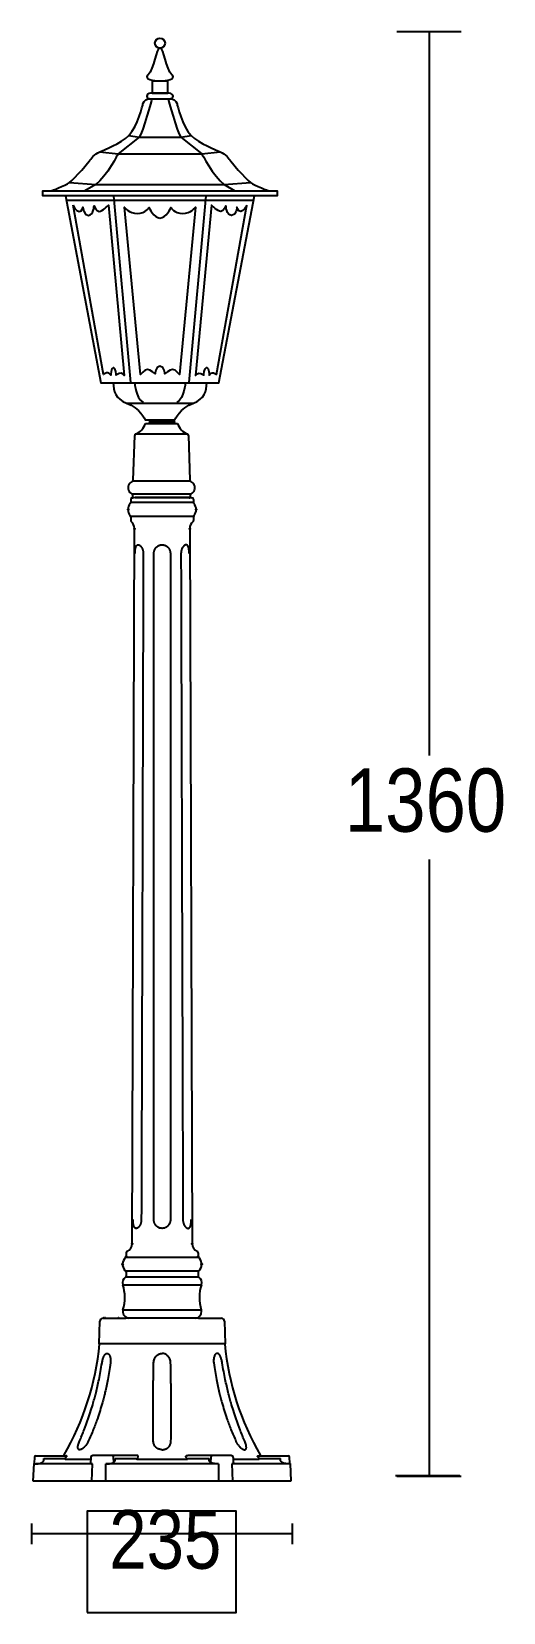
# Model space of a CAD drawing. Extents: x 0 to 92, y 0 to 307.
import ezdxf

# ---------------------------------------------------------------- set-up
doc = ezdxf.new("R2010")
doc.units = 0
doc.layers.add('LIVELLO_1', color=160, linetype='Continuous')
doc.styles.add('STD', font='txt')

# ---------------------------------------------------------------- blocks, each defined once
blk = doc.blocks.new('AI9-BLK1')
at = {"layer": 'LIVELLO_1', "color": 7}
for p, q in [((25.61, 153.08), (38.08, 153.08)), ((31.84, 153.08), (31.84, 12.73)), ((-25.91, 85.02), (-29.21, 121.24)), ((-14.67, 85.02), (-11.37, 121.24)), ((-23.11, 77.1), (-19.99, 77.1)), ((-17.4, 77.49), (-22.43, 77.49)), ((-17.53, 77.36), (-22.3, 77.36)), ((-20.86, 77.22), (-22.3, 77.36)), ((-20.86, 77.22), (-20.16, 77.22)), ((-20.16, 77.22), (-19.92, 77.22)), ((-19.99, 77.1), (-16.87, 77.1)), ((-19.92, 77.22), (-19.67, 77.22)), ((-19.67, 77.22), (-18.97, 77.22)), ((-18.97, 77.22), (-17.53, 77.36)), ((-25.46, 66.14), (-25.19, 74.8)), ((-19.99, 75.02), (-25.08, 75.02)), ((-14.89, 75.02), (-19.99, 75.02)), ((-14.78, 74.8), (-14.52, 66.14)), ((-19.99, 65.92), (-25.46, 65.92)), ((-14.51, 65.92), (-19.99, 65.92)), ((-25.96, 62.39), (-25.96, 61.79)), ((-13.8, 61.79), (-25.96, 61.79)), ((-25.08, 62.75), (-25.65, 62.7)), ((-19.99, 63.39), (-25.54, 63.39)), ((-25.54, 62.75), (-25.54, 63.18)), ((-25.15, 62.75), (-19.88, 62.75)), ((-14.68, 62.75), (-25.08, 62.75)), ((-14.44, 63.39), (-19.99, 63.39)), ((-19.88, 62.75), (-14.6, 62.75)), ((-14.68, 62.75), (-14.11, 62.7)), ((-14.44, 62.75), (-14.65, 62.75)), ((-14.44, 63.18), (-14.44, 62.75)), ((-13.8, 62.39), (-13.8, 61.79)), ((-25.96, 59.04), (-25.96, 58.28)), ((-13.8, 59.04), (-25.96, 59.04)), ((-13.8, 59.04), (-13.8, 58.28)), ((-25.69, -81.92), (-25.23, 56.75)), ((-14.52, 56.75), (-14.06, -81.92)), ((31.84, -7.46), (31.84, -127)), ((-12.81, -84.61), (-26.95, -84.61)), ((-26.84, -83.7), (-26.84, -84.38)), ((-12.91, -83.7), (-12.91, -84.38)), ((-12.77, -88.44), (-26.98, -88.44)), ((-12.81, -87.24), (-26.95, -87.24)), ((-26.84, -87.47), (-26.84, -88.18)), ((-12.91, -87.47), (-12.91, -88.18)), ((-27.49, -89.88), (-12.26, -89.88)), ((-27.46, -94.74), (-12.29, -94.74)), ((-32.09, -101.33), (-31.94, -96.95)), ((-31.31, -96.35), (-31.16, -96.35)), ((-31.16, -96.35), (-28.35, -96.35)), ((-28.35, -96.35), (-26.93, -96.35)), ((-12.82, -96.35), (-26.93, -96.35)), ((-12.82, -96.35), (-11.4, -96.35)), ((-11.4, -96.35), (-8.59, -96.35)), ((-8.59, -96.35), (-8.44, -96.35)), ((-7.81, -96.95), (-7.66, -101.33)), ((-19.88, -101.33), (-32.09, -101.33)), ((-7.66, -101.33), (-19.88, -101.33)), ((-44.84, -127.95), (-44.66, -124.52)), ((-44.58, -123.26), (-44.65, -124.51)), ((-44.37, -123.06), (-39.11, -123.06)), ((-33.35, -124.61), (-44.27, -124.61)), ((-42.78, -123.59), (-38.72, -123.59)), ((-39.11, -123.06), (-38.46, -123.06)), ((-38.65, -123.69), (-33.76, -123.69)), ((-33.68, -123.59), (-33.73, -124.37)), ((-33.67, -123.26), (-33.68, -123.59)), ((-33.5, -127.95), (-33.35, -124.61)), ((-24.83, -122.96), (-33.33, -122.96)), ((-19.88, -124.61), (-30.8, -124.61)), ((-30.8, -127.95), (-30.8, -124.61)), ((-29.36, -123.26), (-29.33, -124.37)), ((-28.98, -123.59), (-24.92, -123.59)), ((-24.77, -123.69), (-19.88, -123.69)), ((-19.88, -123.69), (-14.98, -123.69)), ((-8.95, -124.61), (-19.88, -124.61)), ((-6.43, -122.96), (-14.92, -122.96)), ((-14.84, -123.59), (-10.77, -123.59)), ((-10.43, -124.37), (-10.4, -123.26)), ((-8.95, -124.61), (-8.95, -127.95)), ((4.52, -124.61), (-6.4, -124.61)), ((-6.4, -124.61), (-6.25, -127.95)), ((-6.07, -123.59), (-6.09, -123.26)), ((-6.03, -124.37), (-6.07, -123.59)), ((-5.99, -123.69), (-1.1, -123.69)), ((-1.29, -123.06), (-0.64, -123.06)), ((-1.03, -123.59), (3.03, -123.59)), ((-0.64, -123.06), (4.62, -123.06)), ((4.89, -124.51), (4.83, -123.26)), ((4.9, -124.52), (5.09, -127.95)), ((-33.5, -127.95), (-44.84, -127.95)), ((-30.8, -127.95), (-33.5, -127.95)), ((-19.88, -127.95), (-30.8, -127.95)), ((-8.95, -127.95), (-19.88, -127.95)), ((-6.25, -127.95), (-8.95, -127.95)), ((5.09, -127.95), (-6.25, -127.95)), ((25.34, -126.84), (37.8, -126.84)), ((25.61, -126.98), (38.08, -126.98)), ((-45.16, -136.16), (-45.16, -140.17)), ((5.34, -136.16), (5.34, -140.17)), ((5.34, -138.17), (-45.16, -138.17))]:
    blk.add_line(p, q, dxfattribs=at)
for points in [[(-20.29, 141.11), (-21.77, 141.11), (-21.77, 143.55), (-20.29, 143.55), (-18.81, 143.55), (-18.81, 141.11)], [(-34.43, -153.41), (-5.55, -153.41), (-5.55, -133.81), (-34.43, -133.81)]]:
    blk.add_lwpolyline(points, close=True, dxfattribs=at)
for points in [[(-26.32, 132.96), (-24.34, 132.59), (-20.29, 132.59), (-16.25, 132.59), (-14.27, 132.96)], [(-31.97, 129.78), (-28.37, 129.41), (-20.29, 129.41), (-12.21, 129.41), (-8.61, 129.78)], [(-37.8, 123.83), (-32.72, 123.46), (-20.29, 123.46), (-7.87, 123.46), (-2.78, 123.83)], [(-41.35, 122.22), (-20.29, 122.22), (0.77, 122.22)], [(-38.62, 121.23), (-31.73, 84.96), (-20.29, 84.96), (-8.86, 84.96), (-1.96, 121.23)], [(-2.11, 120.33), (-11.44, 120.33), (-20.29, 120.33), (-29.15, 120.33), (-38.48, 120.33)], [(-26.75, 81.06), (-20.29, 81.06), (-13.83, 81.06)]]:
    blk.add_lwpolyline(points, dxfattribs=at)
for centre, radius in [((-20.29, 150.83), 0.976), ((-25.64, 62.7), 0.0963), ((-14.6, 62.75), 0.0969), ((-13.79, 59.04), 0.0948), ((-25.69, -81.92), 0.0923), ((-12.91, -84.38), 0.0974), ((-31.16, -96.35), 0.0962), ((-30.93, -96.35), 0.0962)]:
    blk.add_circle(centre, radius, dxfattribs=at)
for centre, major_axis, ratio in [((-26.48, 60.41), (0.0034, -0.0992), 0.982944), ((-25.96, 59.04), (0.097, 0), 0.976493), ((-13.27, 60.41), (0.0028, -0.0992), 0.976162), ((-25.23, 56.7), (-0.0008, -0.0992), 0.983477), ((-14.52, 56.7), (-0.0007, -0.0992), 0.956574), ((-14.06, -81.92), (0.0981, 0), 0.934246), ((-26.84, -84.38), (0.0015, -0.0972), 0.984817), ((-27.54, -85.92), (-0.002, -0.0968), 0.979332), ((-12.22, -85.92), (-0.004, -0.0968), 0.986719), ((-30.89, -96.35), (-0.002, -0.0968), 0.979332), ((-28.35, -96.35), (-0.0015, -0.0968), 0.988321)]:
    blk.add_ellipse(centre, major_axis=major_axis, ratio=ratio, dxfattribs=at)
for points, knots in [([(-20.29, 143.55), (-21.51, 143.55), (-23.52, 143.82), (-22.6, 144.71), (-21.47, 145.81), (-21.05, 149.9), (-20.29, 149.9), (-19.53, 149.9), (-19.11, 145.81), (-17.98, 144.71), (-17.07, 143.82), (-19.08, 143.55), (-20.29, 143.55)], [0, 0, 0, 0, 1, 1, 1, 2, 2, 2, 3, 3, 3, 4, 4, 4, 4]), ([(-20.29, 140.04), (-20.29, 140.04), (-22.1, 140.04), (-22.1, 140.04), (-22.51, 140.04), (-22.83, 140.28), (-22.83, 140.58), (-22.83, 140.88), (-22.51, 141.12), (-22.1, 141.12), (-22.1, 141.12), (-20.29, 141.12), (-20.29, 141.12), (-20.29, 141.12), (-18.49, 141.12), (-18.49, 141.12), (-18.08, 141.12), (-17.75, 140.88), (-17.75, 140.58), (-17.75, 140.28), (-18.08, 140.04), (-18.49, 140.04), (-18.49, 140.04), (-20.29, 140.04), (-20.29, 140.04)], [0, 0, 0, 0, 1, 1, 1, 2, 2, 2, 3, 3, 3, 4, 4, 4, 5, 5, 5, 6, 6, 6, 7, 7, 7, 8, 8, 8, 8]), ([(-20.29, 140.03), (-20.29, 140.03), (-22.6, 140.03), (-22.6, 140.03), (-23.22, 140.03), (-23.59, 139.03), (-23.59, 139.03), (-23.59, 139.03), (-24.63, 134.57), (-26.32, 132.96), (-28, 131.34), (-30.98, 130.16), (-31.97, 129.78), (-32.97, 129.41), (-33.83, 128.17), (-33.83, 128.17), (-33.83, 128.17), (-36.86, 124.45), (-37.8, 123.83), (-38.75, 123.21), (-41.35, 122.22), (-41.35, 122.22), (-41.35, 122.22), (-42.97, 122.22), (-42.97, 122.22), (-42.97, 122.22), (-42.97, 121.23), (-42.97, 121.23), (-42.97, 121.23), (-20.29, 121.23), (-20.29, 121.23), (-20.29, 121.23), (2.38, 121.23), (2.38, 121.23), (2.38, 121.23), (2.38, 122.22), (2.38, 122.22), (2.38, 122.22), (0.77, 122.22), (0.77, 122.22), (0.77, 122.22), (-1.84, 123.21), (-2.78, 123.83), (-3.72, 124.45), (-6.75, 128.17), (-6.75, 128.17), (-6.75, 128.17), (-7.62, 129.41), (-8.61, 129.78), (-9.6, 130.16), (-12.58, 131.34), (-14.27, 132.96), (-15.95, 134.57), (-16.99, 139.03), (-16.99, 139.03), (-16.99, 139.03), (-17.36, 140.03), (-17.98, 140.03), (-17.98, 140.03), (-20.29, 140.03), (-20.29, 140.03)], [0, 0, 0, 0, 1, 1, 1, 2, 2, 2, 3, 3, 3, 4, 4, 4, 5, 5, 5, 6, 6, 6, 7, 7, 7, 8, 8, 8, 9, 9, 9, 10, 10, 10, 11, 11, 11, 12, 12, 12, 13, 13, 13, 14, 14, 14, 15, 15, 15, 16, 16, 16, 17, 17, 17, 18, 18, 18, 19, 19, 19, 20, 20, 20, 20]), ([(-21.86, 140.03), (-21.86, 140.03), (-23.59, 133.58), (-24.34, 132.59), (-24.34, 132.59), (-28.37, 129.41), (-28.37, 129.41), (-28.37, 129.41), (-30.62, 125.07), (-32.72, 123.46), (-32.72, 123.46), (-34.83, 122.22), (-34.83, 122.22)], [0, 0, 0, 0, 1, 1, 1, 2, 2, 2, 3, 3, 3, 4, 4, 4, 4]), ([(-18.73, 140.03), (-18.73, 140.03), (-16.99, 133.58), (-16.25, 132.59), (-16.25, 132.59), (-12.21, 129.41), (-12.21, 129.41), (-12.21, 129.41), (-9.97, 125.07), (-7.87, 123.46), (-7.87, 123.46), (-5.76, 122.22), (-5.76, 122.22)], [0, 0, 0, 0, 1, 1, 1, 2, 2, 2, 3, 3, 3, 4, 4, 4, 4]), ([(-37.13, 119.43), (-37.13, 119.43), (-31.25, 86.58), (-31.25, 86.58), (-31.25, 86.58), (-30.64, 86.95), (-30.4, 86.95), (-30.17, 86.95), (-29.81, 86.45), (-29.81, 86.45), (-29.81, 86.45), (-29.81, 87.94), (-29.33, 87.94), (-28.85, 87.94), (-28.77, 86.45), (-28.77, 86.45), (-28.77, 86.45), (-28.31, 86.83), (-27.84, 86.83), (-27.35, 86.83), (-27.21, 86.38), (-27.21, 86.38), (-27.21, 86.38), (-30.29, 119.43), (-30.29, 119.43), (-30.29, 119.43), (-31.49, 118.2), (-32.09, 118.2), (-32.69, 118.2), (-33.05, 119.31), (-33.05, 119.31), (-33.05, 119.31), (-33.17, 117.45), (-34.13, 117.45), (-35.1, 117.45), (-35.21, 119.06), (-35.21, 119.06), (-35.21, 119.06), (-35.33, 118.2), (-35.93, 118.2), (-36.54, 118.2), (-37.13, 119.43), (-37.13, 119.43)], [0, 0, 0, 0, 1, 1, 1, 2, 2, 2, 3, 3, 3, 4, 4, 4, 5, 5, 5, 6, 6, 6, 7, 7, 7, 8, 8, 8, 9, 9, 9, 10, 10, 10, 11, 11, 11, 12, 12, 12, 13, 13, 13, 14, 14, 14, 14]), ([(-20.29, 116.93), (-21.45, 116.93), (-22.41, 118.98), (-22.41, 118.98), (-22.41, 118.98), (-23.07, 117.81), (-24.68, 117.81), (-26.29, 117.81), (-27.19, 119.05), (-27.19, 119.05), (-27.19, 119.05), (-24.08, 86.58), (-24.08, 86.58), (-24.08, 86.58), (-23.34, 87.57), (-22.72, 87.57), (-22.11, 87.57), (-21.24, 86.7), (-21.24, 86.7), (-21.24, 86.7), (-21.21, 88.19), (-20.29, 88.19), (-19.38, 88.19), (-19.35, 86.7), (-19.35, 86.7), (-19.35, 86.7), (-18.48, 87.57), (-17.85, 87.57), (-17.24, 87.57), (-16.5, 86.58), (-16.5, 86.58), (-16.5, 86.58), (-13.4, 119.05), (-13.4, 119.05), (-13.4, 119.05), (-14.3, 117.81), (-15.91, 117.81), (-17.52, 117.81), (-18.17, 118.98), (-18.17, 118.98), (-18.17, 118.98), (-19.13, 116.93), (-20.29, 116.93)], [0, 0, 0, 0, 1, 1, 1, 2, 2, 2, 3, 3, 3, 4, 4, 4, 5, 5, 5, 6, 6, 6, 7, 7, 7, 8, 8, 8, 9, 9, 9, 10, 10, 10, 11, 11, 11, 12, 12, 12, 13, 13, 13, 14, 14, 14, 14]), ([(-3.45, 119.43), (-3.45, 119.43), (-9.34, 86.58), (-9.34, 86.58), (-9.34, 86.58), (-9.94, 86.95), (-10.18, 86.95), (-10.42, 86.95), (-10.78, 86.45), (-10.78, 86.45), (-10.78, 86.45), (-10.78, 87.94), (-11.26, 87.94), (-11.74, 87.94), (-11.81, 86.45), (-11.81, 86.45), (-11.81, 86.45), (-12.27, 86.83), (-12.75, 86.83), (-13.23, 86.83), (-13.38, 86.38), (-13.38, 86.38), (-13.38, 86.38), (-10.29, 119.43), (-10.29, 119.43), (-10.29, 119.43), (-9.1, 118.2), (-8.49, 118.2), (-7.9, 118.2), (-7.53, 119.31), (-7.53, 119.31), (-7.53, 119.31), (-7.41, 117.45), (-6.45, 117.45), (-5.49, 117.45), (-5.38, 119.06), (-5.38, 119.06), (-5.38, 119.06), (-5.25, 118.2), (-4.65, 118.2), (-4.05, 118.2), (-3.45, 119.43), (-3.45, 119.43)], [0, 0, 0, 0, 1, 1, 1, 2, 2, 2, 3, 3, 3, 4, 4, 4, 5, 5, 5, 6, 6, 6, 7, 7, 7, 8, 8, 8, 9, 9, 9, 10, 10, 10, 11, 11, 11, 12, 12, 12, 13, 13, 13, 14, 14, 14, 14]), ([(-29.34, 84.96), (-29.34, 83.4), (-28.88, 81.86), (-26.75, 81.06), (-24.16, 80.09), (-23.19, 77.83), (-23.19, 77.83), (-23.19, 77.83), (-20.29, 77.83), (-20.29, 77.83), (-20.29, 77.83), (-17.4, 77.83), (-17.4, 77.83), (-17.4, 77.83), (-16.42, 80.09), (-13.83, 81.06), (-11.71, 81.86), (-11.24, 83.4), (-11.24, 84.96)], [0, 0, 0, 0, 1, 1, 1, 2, 2, 2, 3, 3, 3, 4, 4, 4, 5, 5, 5, 6, 6, 6, 6]), ([(-20.16, 77.22), (-20.16, 77.22), (-20.16, 77.22), (-20.16, 77.22), (-20.16, 77.22), (-20.16, 77.22), (-20.16, 77.22), (-20.16, 77.22), (-20.16, 77.23), (-20.16, 77.23), (-20.16, 77.23), (-20.16, 77.23), (-20.16, 77.22)], [0, 0, 0, 0, 1, 1, 1, 2, 2, 2, 3, 3, 3, 4, 4, 4, 4]), ([(-19.92, 77.22), (-19.92, 77.22), (-19.92, 77.22), (-19.92, 77.22), (-19.92, 77.22), (-19.92, 77.22), (-19.92, 77.22), (-19.92, 77.22), (-19.92, 77.23), (-19.92, 77.23), (-19.92, 77.23), (-19.92, 77.23), (-19.92, 77.22)], [0, 0, 0, 0, 1, 1, 1, 2, 2, 2, 3, 3, 3, 4, 4, 4, 4]), ([(-25.65, 65.86), (-26.32, 65.59), (-26.64, 64.82), (-26.37, 64.15), (-26.24, 63.85), (-26.01, 63.6), (-25.72, 63.46)], [0, 0, 0, 0, 1, 1, 1, 2, 2, 2, 2]), ([(-14.26, 63.46), (-13.61, 63.77), (-13.33, 64.56), (-13.64, 65.21), (-13.78, 65.51), (-14.03, 65.74), (-14.33, 65.86)], [0, 0, 0, 0, 1, 1, 1, 2, 2, 2, 2]), ([(-25.12, 51.88), (-25.12, 51.94), (-25.12, 52.01), (-25.11, 52.07), (-25.11, 52.13), (-25.11, 52.19), (-25.11, 52.24), (-25.11, 52.29), (-25.1, 52.33), (-25.1, 52.38), (-25.09, 52.42), (-25.09, 52.46), (-25.09, 52.51), (-25.09, 52.54), (-25.08, 52.56), (-25.08, 52.59), (-25.08, 52.63), (-25.07, 52.65), (-25.07, 52.68), (-25.06, 52.71), (-25.06, 52.74), (-25.06, 52.76), (-25.05, 52.79), (-25.05, 52.82), (-25.04, 52.85), (-25.03, 52.88), (-25.03, 52.9), (-25.03, 52.93), (-25.02, 52.96), (-25.01, 52.99), (-25, 53.01), (-25, 53.04), (-24.99, 53.06), (-24.99, 53.08), (-24.98, 53.11), (-24.97, 53.13), (-24.97, 53.15), (-24.96, 53.18), (-24.95, 53.2), (-24.94, 53.22), (-24.94, 53.24), (-24.92, 53.26), (-24.92, 53.28), (-24.91, 53.3), (-24.9, 53.31), (-24.89, 53.33), (-24.88, 53.34), (-24.87, 53.36), (-24.86, 53.37), (-24.85, 53.39), (-24.84, 53.4), (-24.83, 53.42), (-24.82, 53.43), (-24.81, 53.44), (-24.8, 53.45), (-24.79, 53.46), (-24.78, 53.47), (-24.77, 53.48), (-24.76, 53.49), (-24.75, 53.5), (-24.74, 53.51), (-24.73, 53.52), (-24.72, 53.53), (-24.7, 53.53), (-24.69, 53.54), (-24.68, 53.54), (-24.67, 53.55), (-24.66, 53.55), (-24.65, 53.56), (-24.63, 53.57), (-24.62, 53.57), (-24.61, 53.57), (-24.6, 53.57), (-24.59, 53.58), (-24.57, 53.58), (-24.56, 53.58), (-24.55, 53.58), (-24.53, 53.58), (-24.52, 53.58), (-24.51, 53.58), (-24.49, 53.58), (-24.48, 53.58), (-24.47, 53.58), (-24.46, 53.58), (-24.44, 53.57), (-24.42, 53.57), (-24.41, 53.57), (-24.4, 53.56), (-24.38, 53.56), (-24.37, 53.55), (-24.36, 53.55), (-24.34, 53.54), (-24.33, 53.54), (-24.32, 53.53), (-24.3, 53.53), (-24.29, 53.52), (-24.27, 53.51), (-24.26, 53.5), (-24.24, 53.49), (-24.23, 53.48), (-24.21, 53.47), (-24.2, 53.46), (-24.19, 53.45), (-24.17, 53.44), (-24.15, 53.43), (-24.14, 53.42), (-24.12, 53.4), (-24.11, 53.39), (-24.09, 53.37), (-24.08, 53.36), (-24.06, 53.34), (-24.04, 53.33), (-24.03, 53.31), (-24.01, 53.3), (-24, 53.28), (-23.98, 53.26), (-23.97, 53.24), (-23.95, 53.22), (-23.93, 53.2), (-23.92, 53.18), (-23.9, 53.15), (-23.89, 53.13), (-23.87, 53.11), (-23.85, 53.09), (-23.84, 53.07), (-23.82, 53.04), (-23.81, 53.02), (-23.79, 52.99), (-23.78, 52.96), (-23.77, 52.93), (-23.76, 52.91), (-23.74, 52.88), (-23.73, 52.85), (-23.71, 52.82), (-23.7, 52.8), (-23.69, 52.77), (-23.67, 52.74), (-23.67, 52.71), (-23.66, 52.68), (-23.64, 52.65), (-23.64, 52.63), (-23.63, 52.59), (-23.61, 52.56), (-23.61, 52.54), (-23.6, 52.51), (-23.59, 52.46), (-23.58, 52.42), (-23.57, 52.38), (-23.56, 52.33), (-23.55, 52.29), (-23.55, 52.24), (-23.54, 52.19), (-23.53, 52.13), (-23.53, 52.07), (-23.52, 52.01), (-23.52, 51.95), (-23.52, 51.88)], [0, 0, 0, 0, 1, 1, 1, 2, 2, 2, 3, 3, 3, 4, 4, 4, 5, 5, 5, 6, 6, 6, 7, 7, 7, 8, 8, 8, 9, 9, 9, 10, 10, 10, 11, 11, 11, 12, 12, 12, 13, 13, 13, 14, 14, 14, 15, 15, 15, 16, 16, 16, 17, 17, 17, 18, 18, 18, 19, 19, 19, 20, 20, 20, 21, 21, 21, 22, 22, 22, 23, 23, 23, 24, 24, 24, 25, 25, 25, 26, 26, 26, 27, 27, 27, 28, 28, 28, 29, 29, 29, 30, 30, 30, 31, 31, 31, 32, 32, 32, 33, 33, 33, 34, 34, 34, 35, 35, 35, 36, 36, 36, 37, 37, 37, 38, 38, 38, 39, 39, 39, 40, 40, 40, 41, 41, 41, 42, 42, 42, 43, 43, 43, 44, 44, 44, 45, 45, 45, 46, 46, 46, 47, 47, 47, 48, 48, 48, 49, 49, 49, 50, 50, 50, 51, 51, 51, 52, 52, 52, 52]), ([(-21.47, 51.88), (-21.47, 51.94), (-21.47, 52), (-21.47, 52.06), (-21.46, 52.12), (-21.45, 52.17), (-21.44, 52.23), (-21.43, 52.26), (-21.42, 52.31), (-21.41, 52.35), (-21.4, 52.39), (-21.39, 52.43), (-21.38, 52.47), (-21.37, 52.49), (-21.36, 52.52), (-21.35, 52.55), (-21.34, 52.58), (-21.32, 52.6), (-21.31, 52.63), (-21.3, 52.66), (-21.29, 52.69), (-21.27, 52.72), (-21.26, 52.75), (-21.24, 52.77), (-21.22, 52.8), (-21.21, 52.82), (-21.19, 52.85), (-21.17, 52.88), (-21.16, 52.9), (-21.14, 52.93), (-21.12, 52.96), (-21.1, 52.98), (-21.08, 53), (-21.07, 53.03), (-21.04, 53.05), (-21.02, 53.07), (-21, 53.1), (-20.98, 53.12), (-20.96, 53.13), (-20.94, 53.16), (-20.92, 53.18), (-20.89, 53.2), (-20.87, 53.22), (-20.85, 53.24), (-20.83, 53.25), (-20.8, 53.27), (-20.78, 53.29), (-20.76, 53.31), (-20.73, 53.32), (-20.71, 53.34), (-20.69, 53.35), (-20.66, 53.37), (-20.64, 53.37), (-20.62, 53.39), (-20.59, 53.41), (-20.57, 53.42), (-20.54, 53.43), (-20.52, 53.44), (-20.5, 53.45), (-20.47, 53.46), (-20.45, 53.47), (-20.43, 53.48), (-20.41, 53.49), (-20.38, 53.5), (-20.36, 53.5), (-20.35, 53.51), (-20.32, 53.52), (-20.29, 53.53), (-20.26, 53.53), (-20.23, 53.54), (-20.2, 53.55), (-20.17, 53.55), (-20.13, 53.56), (-20.09, 53.57), (-20.05, 53.57), (-20.01, 53.58), (-19.96, 53.58), (-19.92, 53.58), (-19.88, 53.58)], [0, 0, 0, 0, 1, 1, 1, 2, 2, 2, 3, 3, 3, 4, 4, 4, 5, 5, 5, 6, 6, 6, 7, 7, 7, 8, 8, 8, 9, 9, 9, 10, 10, 10, 11, 11, 11, 12, 12, 12, 13, 13, 13, 14, 14, 14, 15, 15, 15, 16, 16, 16, 17, 17, 17, 18, 18, 18, 19, 19, 19, 20, 20, 20, 21, 21, 21, 22, 22, 22, 23, 23, 23, 24, 24, 24, 25, 25, 25, 26, 26, 26, 26]), ([(-19.88, 53.58), (-19.83, 53.58), (-19.79, 53.58), (-19.74, 53.58), (-19.7, 53.57), (-19.66, 53.57), (-19.62, 53.56), (-19.59, 53.55), (-19.56, 53.55), (-19.53, 53.54), (-19.5, 53.53), (-19.47, 53.53), (-19.43, 53.52), (-19.41, 53.51), (-19.39, 53.5), (-19.37, 53.5), (-19.34, 53.49), (-19.32, 53.48), (-19.3, 53.47), (-19.28, 53.46), (-19.26, 53.45), (-19.23, 53.44), (-19.21, 53.43), (-19.18, 53.42), (-19.16, 53.41), (-19.14, 53.39), (-19.11, 53.37), (-19.09, 53.37), (-19.07, 53.35), (-19.04, 53.34), (-19.02, 53.32), (-19, 53.31), (-18.97, 53.29), (-18.95, 53.27), (-18.93, 53.25), (-18.91, 53.24), (-18.88, 53.22), (-18.86, 53.2), (-18.84, 53.18), (-18.82, 53.16), (-18.8, 53.14), (-18.77, 53.12), (-18.75, 53.1), (-18.73, 53.08), (-18.71, 53.05), (-18.69, 53.03), (-18.67, 53.01), (-18.65, 52.98), (-18.63, 52.96), (-18.62, 52.93), (-18.6, 52.9), (-18.58, 52.88), (-18.56, 52.85), (-18.55, 52.83), (-18.53, 52.8), (-18.51, 52.78), (-18.5, 52.75), (-18.48, 52.72), (-18.47, 52.69), (-18.45, 52.66), (-18.44, 52.63), (-18.43, 52.61), (-18.41, 52.58), (-18.41, 52.55), (-18.4, 52.53), (-18.39, 52.5), (-18.38, 52.47), (-18.36, 52.43), (-18.35, 52.39), (-18.34, 52.35), (-18.33, 52.31), (-18.32, 52.27), (-18.31, 52.23), (-18.3, 52.17), (-18.29, 52.12), (-18.29, 52.06), (-18.28, 52), (-18.28, 51.94), (-18.28, 51.88)], [0, 0, 0, 0, 1, 1, 1, 2, 2, 2, 3, 3, 3, 4, 4, 4, 5, 5, 5, 6, 6, 6, 7, 7, 7, 8, 8, 8, 9, 9, 9, 10, 10, 10, 11, 11, 11, 12, 12, 12, 13, 13, 13, 14, 14, 14, 15, 15, 15, 16, 16, 16, 17, 17, 17, 18, 18, 18, 19, 19, 19, 20, 20, 20, 21, 21, 21, 22, 22, 22, 23, 23, 23, 24, 24, 24, 25, 25, 25, 26, 26, 26, 26]), ([(-14.64, 51.88), (-14.64, 51.94), (-14.64, 52.01), (-14.64, 52.07), (-14.64, 52.13), (-14.64, 52.19), (-14.65, 52.24), (-14.65, 52.29), (-14.65, 52.33), (-14.65, 52.38), (-14.66, 52.42), (-14.66, 52.46), (-14.66, 52.51), (-14.67, 52.54), (-14.67, 52.56), (-14.67, 52.59), (-14.67, 52.63), (-14.68, 52.65), (-14.68, 52.68), (-14.69, 52.71), (-14.69, 52.74), (-14.7, 52.76), (-14.7, 52.79), (-14.7, 52.82), (-14.71, 52.85), (-14.72, 52.88), (-14.72, 52.9), (-14.73, 52.93), (-14.73, 52.96), (-14.74, 52.99), (-14.75, 53.01), (-14.75, 53.04), (-14.76, 53.06), (-14.76, 53.09), (-14.77, 53.11), (-14.78, 53.13), (-14.79, 53.15), (-14.79, 53.18), (-14.8, 53.2), (-14.81, 53.22), (-14.82, 53.24), (-14.83, 53.26), (-14.84, 53.28), (-14.85, 53.3), (-14.85, 53.31), (-14.87, 53.33), (-14.87, 53.34), (-14.88, 53.36), (-14.89, 53.37), (-14.9, 53.39), (-14.91, 53.4), (-14.92, 53.42), (-14.93, 53.43), (-14.94, 53.44), (-14.95, 53.45), (-14.96, 53.46), (-14.97, 53.47), (-14.98, 53.48), (-14.99, 53.49), (-15, 53.5), (-15.02, 53.51), (-15.03, 53.52), (-15.04, 53.53), (-15.05, 53.53), (-15.06, 53.54), (-15.07, 53.54), (-15.09, 53.55), (-15.1, 53.55), (-15.11, 53.56), (-15.12, 53.57), (-15.13, 53.57), (-15.14, 53.57), (-15.15, 53.57), (-15.17, 53.58), (-15.18, 53.58), (-15.2, 53.58), (-15.21, 53.58), (-15.22, 53.58), (-15.23, 53.58), (-15.25, 53.58), (-15.26, 53.58), (-15.28, 53.58), (-15.28, 53.58), (-15.3, 53.58), (-15.31, 53.57), (-15.33, 53.57), (-15.34, 53.57), (-15.36, 53.56), (-15.37, 53.56), (-15.38, 53.55), (-15.4, 53.55), (-15.41, 53.54), (-15.42, 53.54), (-15.44, 53.53), (-15.45, 53.53), (-15.47, 53.52), (-15.48, 53.51), (-15.5, 53.5), (-15.51, 53.49), (-15.53, 53.48), (-15.54, 53.47), (-15.55, 53.46), (-15.57, 53.45), (-15.59, 53.44), (-15.6, 53.43), (-15.62, 53.42), (-15.63, 53.4), (-15.65, 53.39), (-15.66, 53.37), (-15.68, 53.36), (-15.69, 53.34), (-15.71, 53.33), (-15.72, 53.31), (-15.74, 53.3), (-15.76, 53.28), (-15.77, 53.26), (-15.79, 53.24), (-15.81, 53.22), (-15.82, 53.2), (-15.84, 53.18), (-15.85, 53.15), (-15.87, 53.13), (-15.88, 53.11), (-15.9, 53.09), (-15.91, 53.06), (-15.93, 53.04), (-15.94, 53.01), (-15.96, 52.99), (-15.98, 52.96), (-15.99, 52.93), (-16, 52.9), (-16.01, 52.88), (-16.03, 52.85), (-16.04, 52.82), (-16.05, 52.79), (-16.06, 52.76), (-16.08, 52.74), (-16.09, 52.71), (-16.1, 52.68), (-16.11, 52.65), (-16.12, 52.63), (-16.12, 52.59), (-16.14, 52.56), (-16.14, 52.54), (-16.15, 52.51), (-16.16, 52.46), (-16.17, 52.42), (-16.18, 52.38), (-16.19, 52.33), (-16.2, 52.29), (-16.21, 52.24), (-16.21, 52.19), (-16.22, 52.13), (-16.22, 52.07), (-16.23, 52.01), (-16.23, 51.95), (-16.23, 51.88)], [0, 0, 0, 0, 1, 1, 1, 2, 2, 2, 3, 3, 3, 4, 4, 4, 5, 5, 5, 6, 6, 6, 7, 7, 7, 8, 8, 8, 9, 9, 9, 10, 10, 10, 11, 11, 11, 12, 12, 12, 13, 13, 13, 14, 14, 14, 15, 15, 15, 16, 16, 16, 17, 17, 17, 18, 18, 18, 19, 19, 19, 20, 20, 20, 21, 21, 21, 22, 22, 22, 23, 23, 23, 24, 24, 24, 25, 25, 25, 26, 26, 26, 27, 27, 27, 28, 28, 28, 29, 29, 29, 30, 30, 30, 31, 31, 31, 32, 32, 32, 33, 33, 33, 34, 34, 34, 35, 35, 35, 36, 36, 36, 37, 37, 37, 38, 38, 38, 39, 39, 39, 40, 40, 40, 41, 41, 41, 42, 42, 42, 43, 43, 43, 44, 44, 44, 45, 45, 45, 46, 46, 46, 47, 47, 47, 48, 48, 48, 49, 49, 49, 50, 50, 50, 51, 51, 51, 52, 52, 52, 52]), ([(-23.52, 51.88), (-23.59, 30.36), (-23.65, 8.84), (-23.71, -12.69), (-23.78, -34.21), (-23.84, -55.73), (-23.91, -77.26)], [0, 0, 0, 0, 1, 1, 1, 2, 2, 2, 2]), ([(-21.48, -77.26), (-21.48, -55.73), (-21.48, -34.21), (-21.47, -12.69), (-21.47, 8.84), (-21.47, 30.36), (-21.47, 51.88)], [0, 0, 0, 0, 1, 1, 1, 2, 2, 2, 2]), ([(-18.28, 51.88), (-18.28, 30.36), (-18.28, 8.84), (-18.28, -12.69), (-18.28, -34.21), (-18.28, -55.73), (-18.28, -77.26)], [0, 0, 0, 0, 1, 1, 1, 2, 2, 2, 2]), ([(-16.23, 51.88), (-16.17, 30.36), (-16.1, 8.84), (-16.04, -12.69), (-15.98, -34.21), (-15.91, -55.73), (-15.84, -77.26)], [0, 0, 0, 0, 1, 1, 1, 2, 2, 2, 2]), ([(-23.91, -77.26), (-23.91, -77.32), (-23.91, -77.38), (-23.91, -77.45), (-23.92, -77.5), (-23.92, -77.56), (-23.93, -77.61), (-23.94, -77.66), (-23.95, -77.7), (-23.96, -77.75), (-23.97, -77.79), (-23.98, -77.84), (-23.99, -77.88), (-24, -77.91), (-24, -77.93), (-24.01, -77.96), (-24.03, -77.99), (-24.03, -78.02), (-24.04, -78.05), (-24.05, -78.08), (-24.07, -78.11), (-24.08, -78.14), (-24.09, -78.17), (-24.1, -78.2), (-24.11, -78.23), (-24.12, -78.26), (-24.14, -78.28), (-24.15, -78.31), (-24.17, -78.33), (-24.18, -78.36), (-24.2, -78.38), (-24.21, -78.41), (-24.22, -78.43), (-24.24, -78.46), (-24.25, -78.48), (-24.27, -78.5), (-24.29, -78.52), (-24.3, -78.55), (-24.31, -78.56), (-24.33, -78.58), (-24.34, -78.6), (-24.36, -78.62), (-24.37, -78.64), (-24.39, -78.66), (-24.4, -78.67), (-24.42, -78.69), (-24.43, -78.7), (-24.45, -78.72), (-24.47, -78.74), (-24.48, -78.75), (-24.49, -78.76), (-24.51, -78.78), (-24.53, -78.79), (-24.54, -78.8), (-24.56, -78.82), (-24.57, -78.83), (-24.59, -78.83), (-24.6, -78.84), (-24.61, -78.86), (-24.63, -78.87), (-24.65, -78.88), (-24.66, -78.88), (-24.67, -78.89), (-24.69, -78.9), (-24.7, -78.9), (-24.72, -78.91), (-24.73, -78.91), (-24.75, -78.92), (-24.76, -78.93), (-24.77, -78.93), (-24.79, -78.94), (-24.8, -78.94), (-24.82, -78.94), (-24.83, -78.94), (-24.84, -78.94), (-24.85, -78.95), (-24.87, -78.95), (-24.88, -78.95), (-24.9, -78.95), (-24.9, -78.95), (-24.94, -78.95), (-24.94, -78.95), (-24.94, -78.95), (-24.96, -78.95), (-24.97, -78.94), (-24.99, -78.94), (-25, -78.94), (-25.01, -78.94), (-25.03, -78.94), (-25.03, -78.93), (-25.05, -78.92), (-25.06, -78.91), (-25.07, -78.91), (-25.08, -78.9), (-25.09, -78.9), (-25.11, -78.89), (-25.12, -78.89), (-25.13, -78.88), (-25.14, -78.87), (-25.15, -78.86), (-25.16, -78.84), (-25.17, -78.84), (-25.18, -78.83), (-25.19, -78.82), (-25.21, -78.8), (-25.22, -78.79), (-25.22, -78.78), (-25.24, -78.76), (-25.24, -78.75), (-25.25, -78.73), (-25.26, -78.72), (-25.27, -78.7), (-25.28, -78.68), (-25.29, -78.67), (-25.3, -78.66), (-25.31, -78.63), (-25.32, -78.61), (-25.33, -78.6), (-25.34, -78.57), (-25.34, -78.55), (-25.35, -78.53), (-25.36, -78.51), (-25.37, -78.49), (-25.37, -78.46), (-25.38, -78.44), (-25.39, -78.41), (-25.39, -78.39), (-25.4, -78.37), (-25.41, -78.34), (-25.41, -78.32), (-25.42, -78.28), (-25.43, -78.26), (-25.43, -78.23), (-25.44, -78.2), (-25.44, -78.17), (-25.45, -78.14), (-25.45, -78.12), (-25.45, -78.09), (-25.46, -78.06), (-25.46, -78.03), (-25.47, -78), (-25.47, -77.97), (-25.47, -77.94), (-25.48, -77.91), (-25.48, -77.88), (-25.48, -77.84), (-25.49, -77.8), (-25.49, -77.76), (-25.49, -77.71), (-25.5, -77.66), (-25.5, -77.62), (-25.5, -77.56), (-25.5, -77.5), (-25.5, -77.45), (-25.5, -77.45), (-25.5, -77.26), (-25.5, -77.26)], [0, 0, 0, 0, 1, 1, 1, 2, 2, 2, 3, 3, 3, 4, 4, 4, 5, 5, 5, 6, 6, 6, 7, 7, 7, 8, 8, 8, 9, 9, 9, 10, 10, 10, 11, 11, 11, 12, 12, 12, 13, 13, 13, 14, 14, 14, 15, 15, 15, 16, 16, 16, 17, 17, 17, 18, 18, 18, 19, 19, 19, 20, 20, 20, 21, 21, 21, 22, 22, 22, 23, 23, 23, 24, 24, 24, 25, 25, 25, 26, 26, 26, 27, 27, 27, 28, 28, 28, 29, 29, 29, 30, 30, 30, 31, 31, 31, 32, 32, 32, 33, 33, 33, 34, 34, 34, 35, 35, 35, 36, 36, 36, 37, 37, 37, 38, 38, 38, 39, 39, 39, 40, 40, 40, 41, 41, 41, 42, 42, 42, 43, 43, 43, 44, 44, 44, 45, 45, 45, 46, 46, 46, 47, 47, 47, 48, 48, 48, 49, 49, 49, 50, 50, 50, 51, 51, 51, 52, 52, 52, 52]), ([(-19.88, -78.95), (-19.92, -78.95), (-19.97, -78.95), (-20.02, -78.94), (-20.07, -78.94), (-20.11, -78.94), (-20.15, -78.93), (-20.19, -78.92), (-20.22, -78.91), (-20.25, -78.9), (-20.29, -78.9), (-20.32, -78.89), (-20.36, -78.88), (-20.38, -78.87), (-20.4, -78.86), (-20.42, -78.85), (-20.45, -78.84), (-20.47, -78.83), (-20.5, -78.82), (-20.52, -78.81), (-20.54, -78.8), (-20.57, -78.79), (-20.59, -78.78), (-20.62, -78.76), (-20.64, -78.75), (-20.67, -78.73), (-20.7, -78.72), (-20.72, -78.7), (-20.74, -78.68), (-20.77, -78.67), (-20.8, -78.65), (-20.82, -78.63), (-20.85, -78.61), (-20.87, -78.59), (-20.89, -78.57), (-20.92, -78.55), (-20.94, -78.53), (-20.96, -78.5), (-20.99, -78.48), (-21.01, -78.46), (-21.04, -78.44), (-21.05, -78.41), (-21.07, -78.38), (-21.1, -78.36), (-21.12, -78.33), (-21.14, -78.31), (-21.16, -78.28), (-21.18, -78.25), (-21.19, -78.23), (-21.22, -78.2), (-21.23, -78.16), (-21.25, -78.14), (-21.26, -78.11), (-21.28, -78.08), (-21.29, -78.05), (-21.31, -78.02), (-21.32, -77.99), (-21.34, -77.96), (-21.35, -77.93), (-21.36, -77.91), (-21.37, -77.88), (-21.38, -77.84), (-21.4, -77.79), (-21.41, -77.75), (-21.42, -77.7), (-21.43, -77.66), (-21.44, -77.61), (-21.45, -77.56), (-21.47, -77.5), (-21.47, -77.45), (-21.47, -77.38), (-21.48, -77.32), (-21.48, -77.26)], [0, 0, 0, 0, 1, 1, 1, 2, 2, 2, 3, 3, 3, 4, 4, 4, 5, 5, 5, 6, 6, 6, 7, 7, 7, 8, 8, 8, 9, 9, 9, 10, 10, 10, 11, 11, 11, 12, 12, 12, 13, 13, 13, 14, 14, 14, 15, 15, 15, 16, 16, 16, 17, 17, 17, 18, 18, 18, 19, 19, 19, 20, 20, 20, 21, 21, 21, 22, 22, 22, 23, 23, 23, 24, 24, 24, 24]), ([(-18.28, -77.26), (-18.28, -77.32), (-18.28, -77.38), (-18.28, -77.45), (-18.29, -77.5), (-18.3, -77.56), (-18.31, -77.61), (-18.32, -77.66), (-18.33, -77.7), (-18.35, -77.75), (-18.36, -77.79), (-18.37, -77.84), (-18.38, -77.88), (-18.39, -77.91), (-18.41, -77.93), (-18.42, -77.96), (-18.43, -77.99), (-18.44, -78.02), (-18.46, -78.05), (-18.48, -78.08), (-18.49, -78.11), (-18.5, -78.14), (-18.52, -78.17), (-18.54, -78.2), (-18.56, -78.23), (-18.58, -78.26), (-18.59, -78.28), (-18.62, -78.31), (-18.63, -78.33), (-18.66, -78.36), (-18.68, -78.39), (-18.7, -78.41), (-18.72, -78.44), (-18.74, -78.46), (-18.77, -78.49), (-18.79, -78.51), (-18.81, -78.53), (-18.84, -78.55), (-18.86, -78.57), (-18.88, -78.59), (-18.91, -78.61), (-18.93, -78.63), (-18.96, -78.65), (-18.98, -78.67), (-19.01, -78.68), (-19.03, -78.7), (-19.06, -78.72), (-19.08, -78.73), (-19.11, -78.75), (-19.13, -78.76), (-19.16, -78.78), (-19.18, -78.79), (-19.21, -78.8), (-19.23, -78.81), (-19.26, -78.82), (-19.28, -78.83), (-19.31, -78.84), (-19.33, -78.85), (-19.35, -78.86), (-19.38, -78.87), (-19.4, -78.88), (-19.43, -78.89), (-19.47, -78.9), (-19.5, -78.9), (-19.53, -78.91), (-19.56, -78.92), (-19.6, -78.93), (-19.65, -78.94), (-19.69, -78.94), (-19.73, -78.94), (-19.78, -78.95), (-19.83, -78.95), (-19.88, -78.95)], [0, 0, 0, 0, 1, 1, 1, 2, 2, 2, 3, 3, 3, 4, 4, 4, 5, 5, 5, 6, 6, 6, 7, 7, 7, 8, 8, 8, 9, 9, 9, 10, 10, 10, 11, 11, 11, 12, 12, 12, 13, 13, 13, 14, 14, 14, 15, 15, 15, 16, 16, 16, 17, 17, 17, 18, 18, 18, 19, 19, 19, 20, 20, 20, 21, 21, 21, 22, 22, 22, 23, 23, 23, 24, 24, 24, 24]), ([(-15.84, -77.26), (-15.84, -77.32), (-15.84, -77.38), (-15.84, -77.45), (-15.84, -77.5), (-15.83, -77.56), (-15.82, -77.61), (-15.81, -77.66), (-15.81, -77.7), (-15.79, -77.75), (-15.78, -77.79), (-15.78, -77.84), (-15.76, -77.88), (-15.76, -77.91), (-15.75, -77.93), (-15.74, -77.96), (-15.73, -77.99), (-15.72, -78.02), (-15.71, -78.05), (-15.7, -78.08), (-15.69, -78.11), (-15.68, -78.14), (-15.67, -78.16), (-15.65, -78.2), (-15.64, -78.23), (-15.63, -78.25), (-15.62, -78.28), (-15.6, -78.31), (-15.59, -78.33), (-15.57, -78.35), (-15.56, -78.38), (-15.55, -78.41), (-15.53, -78.43), (-15.51, -78.45), (-15.5, -78.47), (-15.48, -78.5), (-15.47, -78.52), (-15.46, -78.54), (-15.44, -78.56), (-15.43, -78.58), (-15.41, -78.6), (-15.4, -78.62), (-15.38, -78.64), (-15.37, -78.66), (-15.35, -78.67), (-15.34, -78.68), (-15.32, -78.7), (-15.31, -78.72), (-15.29, -78.73), (-15.28, -78.75), (-15.26, -78.76), (-15.24, -78.78), (-15.23, -78.79), (-15.21, -78.8), (-15.2, -78.81), (-15.19, -78.83), (-15.17, -78.83), (-15.15, -78.84), (-15.14, -78.86), (-15.12, -78.87), (-15.11, -78.88), (-15.1, -78.88), (-15.08, -78.89), (-15.07, -78.9), (-15.05, -78.9), (-15.04, -78.91), (-15.02, -78.91), (-15.01, -78.92), (-15, -78.93), (-14.98, -78.93), (-14.97, -78.94), (-14.95, -78.94), (-14.94, -78.94), (-14.92, -78.94), (-14.91, -78.94), (-14.9, -78.95), (-14.88, -78.95), (-14.87, -78.95), (-14.86, -78.95), (-14.86, -78.95), (-14.82, -78.95), (-14.82, -78.95), (-14.81, -78.95), (-14.79, -78.95), (-14.78, -78.94), (-14.77, -78.94), (-14.75, -78.94), (-14.74, -78.94), (-14.73, -78.94), (-14.72, -78.93), (-14.7, -78.92), (-14.69, -78.91), (-14.68, -78.91), (-14.67, -78.9), (-14.66, -78.9), (-14.65, -78.89), (-14.64, -78.89), (-14.62, -78.88), (-14.61, -78.87), (-14.6, -78.86), (-14.59, -78.85), (-14.58, -78.84), (-14.57, -78.83), (-14.56, -78.82), (-14.55, -78.8), (-14.54, -78.79), (-14.53, -78.78), (-14.51, -78.76), (-14.51, -78.75), (-14.5, -78.73), (-14.49, -78.72), (-14.48, -78.7), (-14.47, -78.68), (-14.46, -78.67), (-14.45, -78.66), (-14.45, -78.63), (-14.43, -78.61), (-14.43, -78.6), (-14.42, -78.57), (-14.41, -78.55), (-14.4, -78.53), (-14.39, -78.51), (-14.39, -78.49), (-14.38, -78.46), (-14.37, -78.44), (-14.36, -78.41), (-14.36, -78.39), (-14.35, -78.36), (-14.34, -78.34), (-14.34, -78.32), (-14.33, -78.28), (-14.33, -78.26), (-14.32, -78.23), (-14.32, -78.2), (-14.31, -78.17), (-14.31, -78.14), (-14.31, -78.11), (-14.3, -78.09), (-14.29, -78.06), (-14.29, -78.03), (-14.29, -78), (-14.28, -77.97), (-14.28, -77.94), (-14.28, -77.91), (-14.28, -77.88), (-14.27, -77.84), (-14.26, -77.8), (-14.26, -77.75), (-14.26, -77.71), (-14.26, -77.66), (-14.25, -77.62), (-14.25, -77.56), (-14.25, -77.5), (-14.25, -77.45), (-14.25, -77.38), (-14.25, -77.32), (-14.25, -77.26)], [0, 0, 0, 0, 1, 1, 1, 2, 2, 2, 3, 3, 3, 4, 4, 4, 5, 5, 5, 6, 6, 6, 7, 7, 7, 8, 8, 8, 9, 9, 9, 10, 10, 10, 11, 11, 11, 12, 12, 12, 13, 13, 13, 14, 14, 14, 15, 15, 15, 16, 16, 16, 17, 17, 17, 18, 18, 18, 19, 19, 19, 20, 20, 20, 21, 21, 21, 22, 22, 22, 23, 23, 23, 24, 24, 24, 25, 25, 25, 26, 26, 26, 27, 27, 27, 28, 28, 28, 29, 29, 29, 30, 30, 30, 31, 31, 31, 32, 32, 32, 33, 33, 33, 34, 34, 34, 35, 35, 35, 36, 36, 36, 37, 37, 37, 38, 38, 38, 39, 39, 39, 40, 40, 40, 41, 41, 41, 42, 42, 42, 43, 43, 43, 44, 44, 44, 45, 45, 45, 46, 46, 46, 47, 47, 47, 48, 48, 48, 49, 49, 49, 50, 50, 50, 51, 51, 51, 52, 52, 52, 52]), ([(-26.95, -84.61), (-27.67, -85.26), (-27.74, -86.37), (-27.1, -87.09), (-27.05, -87.15), (-27, -87.19), (-26.95, -87.24)], [0, 0, 0, 0, 1, 1, 1, 2, 2, 2, 2]), ([(-12.81, -87.24), (-12.08, -86.6), (-12.02, -85.49), (-12.66, -84.76), (-12.7, -84.71), (-12.76, -84.66), (-12.81, -84.61)], [0, 0, 0, 0, 1, 1, 1, 2, 2, 2, 2]), ([(-27.46, -94.74), (-27.66, -95.39), (-27.29, -96.1), (-26.63, -96.3), (-26.55, -96.32), (-26.45, -96.34), (-26.35, -96.35)], [0, 0, 0, 0, 1, 1, 1, 2, 2, 2, 2]), ([(-13.4, -96.35), (-12.71, -96.3), (-12.2, -95.7), (-12.24, -95.02), (-12.25, -94.92), (-12.26, -94.83), (-12.29, -94.74)], [0, 0, 0, 0, 1, 1, 1, 2, 2, 2, 2]), ([(-31.52, -105.05), (-31.5, -104.94), (-31.49, -104.82), (-31.46, -104.7), (-31.43, -104.58), (-31.41, -104.48), (-31.38, -104.37), (-31.35, -104.29), (-31.33, -104.2), (-31.3, -104.12), (-31.27, -104.04), (-31.24, -103.96), (-31.21, -103.88), (-31.19, -103.83), (-31.17, -103.79), (-31.15, -103.73), (-31.12, -103.68), (-31.09, -103.63), (-31.07, -103.59), (-31.04, -103.55), (-31.02, -103.51), (-30.99, -103.47), (-30.97, -103.44), (-30.94, -103.4), (-30.91, -103.37), (-30.88, -103.35), (-30.86, -103.32), (-30.84, -103.3), (-30.8, -103.27), (-30.78, -103.26), (-30.75, -103.24), (-30.72, -103.22), (-30.7, -103.21), (-30.67, -103.2), (-30.64, -103.19), (-30.62, -103.19), (-30.59, -103.18), (-30.56, -103.18), (-30.53, -103.18), (-30.51, -103.19), (-30.48, -103.19), (-30.45, -103.19), (-30.42, -103.2), (-30.39, -103.22), (-30.37, -103.23), (-30.34, -103.25), (-30.31, -103.26), (-30.29, -103.28), (-30.26, -103.3), (-30.23, -103.33), (-30.21, -103.36), (-30.19, -103.39), (-30.16, -103.42), (-30.14, -103.45), (-30.12, -103.48), (-30.1, -103.52), (-30.07, -103.56), (-30.05, -103.59), (-30.03, -103.63), (-30.02, -103.68), (-30, -103.72), (-29.97, -103.8), (-29.95, -103.88), (-29.92, -103.96), (-29.9, -104.05), (-29.89, -104.14), (-29.87, -104.23), (-29.85, -104.36), (-29.85, -104.49), (-29.85, -104.62), (-29.85, -104.77), (-29.86, -104.91), (-29.88, -105.05)], [0, 0, 0, 0, 1, 1, 1, 2, 2, 2, 3, 3, 3, 4, 4, 4, 5, 5, 5, 6, 6, 6, 7, 7, 7, 8, 8, 8, 9, 9, 9, 10, 10, 10, 11, 11, 11, 12, 12, 12, 13, 13, 13, 14, 14, 14, 15, 15, 15, 16, 16, 16, 17, 17, 17, 18, 18, 18, 19, 19, 19, 20, 20, 20, 21, 21, 21, 22, 22, 22, 23, 23, 23, 24, 24, 24, 24]), ([(-21.52, -105.05), (-21.51, -104.91), (-21.5, -104.76), (-21.47, -104.62), (-21.44, -104.49), (-21.4, -104.36), (-21.35, -104.24), (-21.31, -104.15), (-21.26, -104.07), (-21.21, -103.99), (-21.16, -103.91), (-21.11, -103.83), (-21.05, -103.76), (-21.01, -103.72), (-20.98, -103.68), (-20.94, -103.63), (-20.9, -103.59), (-20.86, -103.56), (-20.81, -103.52), (-20.76, -103.48), (-20.7, -103.44), (-20.64, -103.4), (-20.57, -103.36), (-20.51, -103.33), (-20.44, -103.3), (-20.36, -103.26), (-20.27, -103.23), (-20.18, -103.21), (-20.08, -103.19), (-19.98, -103.19), (-19.88, -103.18)], [0, 0, 0, 0, 1, 1, 1, 2, 2, 2, 3, 3, 3, 4, 4, 4, 5, 5, 5, 6, 6, 6, 7, 7, 7, 8, 8, 8, 9, 9, 9, 10, 10, 10, 10]), ([(-18.23, -105.05), (-18.24, -104.91), (-18.25, -104.76), (-18.28, -104.62), (-18.31, -104.49), (-18.35, -104.36), (-18.41, -104.24), (-18.44, -104.15), (-18.5, -104.07), (-18.54, -103.99), (-18.59, -103.91), (-18.64, -103.83), (-18.7, -103.76), (-18.74, -103.72), (-18.78, -103.68), (-18.81, -103.63), (-18.85, -103.59), (-18.9, -103.56), (-18.94, -103.52), (-19, -103.48), (-19.06, -103.44), (-19.12, -103.4), (-19.18, -103.36), (-19.25, -103.33), (-19.32, -103.3), (-19.4, -103.26), (-19.49, -103.23), (-19.58, -103.21), (-19.68, -103.19), (-19.77, -103.19), (-19.88, -103.18)], [0, 0, 0, 0, 1, 1, 1, 2, 2, 2, 3, 3, 3, 4, 4, 4, 5, 5, 5, 6, 6, 6, 7, 7, 7, 8, 8, 8, 9, 9, 9, 10, 10, 10, 10]), ([(-8.23, -105.05), (-8.25, -104.94), (-8.27, -104.82), (-8.29, -104.7), (-8.32, -104.58), (-8.35, -104.48), (-8.38, -104.37), (-8.4, -104.29), (-8.42, -104.2), (-8.45, -104.12), (-8.48, -104.04), (-8.51, -103.96), (-8.54, -103.88), (-8.56, -103.83), (-8.58, -103.79), (-8.61, -103.73), (-8.63, -103.68), (-8.66, -103.63), (-8.69, -103.59), (-8.71, -103.55), (-8.73, -103.51), (-8.76, -103.47), (-8.79, -103.44), (-8.81, -103.4), (-8.84, -103.37), (-8.87, -103.35), (-8.9, -103.32), (-8.92, -103.3), (-8.95, -103.27), (-8.97, -103.26), (-9, -103.24), (-9.03, -103.22), (-9.06, -103.21), (-9.09, -103.2), (-9.11, -103.19), (-9.14, -103.19), (-9.17, -103.18), (-9.2, -103.18), (-9.22, -103.18), (-9.25, -103.19), (-9.28, -103.19), (-9.31, -103.19), (-9.33, -103.2), (-9.36, -103.22), (-9.39, -103.23), (-9.42, -103.25), (-9.44, -103.26), (-9.46, -103.28), (-9.49, -103.3), (-9.52, -103.33), (-9.54, -103.36), (-9.57, -103.39), (-9.59, -103.42), (-9.61, -103.45), (-9.64, -103.48), (-9.66, -103.52), (-9.68, -103.56), (-9.7, -103.59), (-9.72, -103.63), (-9.74, -103.68), (-9.75, -103.72), (-9.78, -103.8), (-9.81, -103.88), (-9.83, -103.96), (-9.85, -104.05), (-9.87, -104.14), (-9.88, -104.23), (-9.9, -104.36), (-9.91, -104.49), (-9.91, -104.62), (-9.9, -104.77), (-9.89, -104.91), (-9.87, -105.05)], [0, 0, 0, 0, 1, 1, 1, 2, 2, 2, 3, 3, 3, 4, 4, 4, 5, 5, 5, 6, 6, 6, 7, 7, 7, 8, 8, 8, 9, 9, 9, 10, 10, 10, 11, 11, 11, 12, 12, 12, 13, 13, 13, 14, 14, 14, 15, 15, 15, 16, 16, 16, 17, 17, 17, 18, 18, 18, 19, 19, 19, 20, 20, 20, 21, 21, 21, 22, 22, 22, 23, 23, 23, 24, 24, 24, 24]), ([(-35.89, -120.24), (-35.58, -119.5), (-35.27, -118.75), (-34.97, -117.99), (-34.71, -117.3), (-34.45, -116.6), (-34.21, -115.9), (-34.03, -115.36), (-33.85, -114.83), (-33.69, -114.29), (-33.53, -113.78), (-33.37, -113.27), (-33.22, -112.75), (-33.13, -112.42), (-33.03, -112.09), (-32.94, -111.76), (-32.86, -111.42), (-32.77, -111.09), (-32.68, -110.75), (-32.58, -110.35), (-32.49, -109.94), (-32.39, -109.53), (-32.29, -109.1), (-32.2, -108.68), (-32.1, -108.25), (-32, -107.74), (-31.9, -107.23), (-31.81, -106.72), (-31.7, -106.16), (-31.62, -105.61), (-31.52, -105.05)], [0, 0, 0, 0, 1, 1, 1, 2, 2, 2, 3, 3, 3, 4, 4, 4, 5, 5, 5, 6, 6, 6, 7, 7, 7, 8, 8, 8, 9, 9, 9, 10, 10, 10, 10]), ([(-29.88, -105.05), (-29.96, -105.62), (-30.04, -106.18), (-30.13, -106.73), (-30.21, -107.24), (-30.3, -107.76), (-30.41, -108.27), (-30.49, -108.69), (-30.57, -109.12), (-30.67, -109.54), (-30.76, -109.95), (-30.85, -110.36), (-30.95, -110.76), (-31.02, -111.09), (-31.1, -111.42), (-31.19, -111.75), (-31.28, -112.07), (-31.37, -112.4), (-31.46, -112.72), (-31.6, -113.23), (-31.75, -113.74), (-31.91, -114.25), (-32.08, -114.79), (-32.25, -115.32), (-32.43, -115.86), (-32.68, -116.56), (-32.94, -117.28), (-33.21, -117.97), (-33.52, -118.73), (-33.85, -119.49), (-34.18, -120.24)], [0, 0, 0, 0, 1, 1, 1, 2, 2, 2, 3, 3, 3, 4, 4, 4, 5, 5, 5, 6, 6, 6, 7, 7, 7, 8, 8, 8, 9, 9, 9, 10, 10, 10, 10]), ([(-21.59, -120.24), (-21.6, -119.49), (-21.61, -118.73), (-21.63, -117.97), (-21.63, -117.28), (-21.64, -116.57), (-21.64, -115.88), (-21.64, -115.34), (-21.64, -114.81), (-21.64, -114.28), (-21.64, -113.78), (-21.64, -113.27), (-21.63, -112.76), (-21.63, -112.43), (-21.63, -112.09), (-21.63, -111.76), (-21.63, -111.42), (-21.62, -111.09), (-21.62, -110.76), (-21.61, -110.35), (-21.61, -109.94), (-21.6, -109.52), (-21.6, -109.1), (-21.59, -108.67), (-21.58, -108.24), (-21.58, -107.73), (-21.57, -107.22), (-21.56, -106.71), (-21.55, -106.16), (-21.53, -105.61), (-21.52, -105.05)], [0, 0, 0, 0, 1, 1, 1, 2, 2, 2, 3, 3, 3, 4, 4, 4, 5, 5, 5, 6, 6, 6, 7, 7, 7, 8, 8, 8, 9, 9, 9, 10, 10, 10, 10]), ([(-18.17, -120.24), (-18.15, -119.49), (-18.14, -118.73), (-18.13, -117.97), (-18.12, -117.28), (-18.12, -116.57), (-18.12, -115.88), (-18.12, -115.88), (-18.12, -114.28), (-18.12, -114.28), (-18.12, -113.78), (-18.12, -113.27), (-18.12, -112.76), (-18.12, -112.43), (-18.12, -112.09), (-18.13, -111.76), (-18.13, -111.42), (-18.13, -111.09), (-18.14, -110.76), (-18.14, -110.35), (-18.14, -109.94), (-18.15, -109.52), (-18.16, -109.1), (-18.16, -108.67), (-18.17, -108.24), (-18.17, -107.73), (-18.19, -107.22), (-18.19, -106.71), (-18.2, -106.16), (-18.22, -105.61), (-18.23, -105.05)], [0, 0, 0, 0, 1, 1, 1, 2, 2, 2, 3, 3, 3, 4, 4, 4, 5, 5, 5, 6, 6, 6, 7, 7, 7, 8, 8, 8, 9, 9, 9, 10, 10, 10, 10]), ([(-9.87, -105.05), (-9.8, -105.62), (-9.72, -106.18), (-9.62, -106.73), (-9.54, -107.24), (-9.45, -107.76), (-9.35, -108.27), (-9.27, -108.69), (-9.18, -109.12), (-9.09, -109.54), (-9, -109.95), (-8.9, -110.36), (-8.81, -110.76), (-8.73, -111.09), (-8.65, -111.42), (-8.56, -111.75), (-8.48, -112.07), (-8.39, -112.4), (-8.3, -112.72), (-8.15, -113.23), (-8, -113.74), (-7.84, -114.25), (-7.67, -114.79), (-7.5, -115.32), (-7.32, -115.86), (-7.07, -116.56), (-6.82, -117.28), (-6.54, -117.97), (-6.23, -118.73), (-5.9, -119.49), (-5.57, -120.24)], [0, 0, 0, 0, 1, 1, 1, 2, 2, 2, 3, 3, 3, 4, 4, 4, 5, 5, 5, 6, 6, 6, 7, 7, 7, 8, 8, 8, 9, 9, 9, 10, 10, 10, 10]), ([(-3.86, -120.24), (-4.17, -119.5), (-4.49, -118.75), (-4.78, -117.99), (-5.05, -117.3), (-5.3, -116.6), (-5.54, -115.9), (-5.72, -115.36), (-5.9, -114.83), (-6.07, -114.29), (-6.23, -113.78), (-6.38, -113.27), (-6.53, -112.75), (-6.62, -112.42), (-6.72, -112.09), (-6.81, -111.76), (-6.9, -111.42), (-6.98, -111.09), (-7.07, -110.75), (-7.17, -110.35), (-7.27, -109.94), (-7.36, -109.53), (-7.46, -109.1), (-7.56, -108.68), (-7.65, -108.25), (-7.75, -107.74), (-7.85, -107.23), (-7.95, -106.72), (-8.05, -106.16), (-8.14, -105.61), (-8.23, -105.05)], [0, 0, 0, 0, 1, 1, 1, 2, 2, 2, 3, 3, 3, 4, 4, 4, 5, 5, 5, 6, 6, 6, 7, 7, 7, 8, 8, 8, 9, 9, 9, 10, 10, 10, 10]), ([(-34.18, -120.24), (-34.24, -120.37), (-34.3, -120.5), (-34.38, -120.63), (-34.44, -120.74), (-34.51, -120.85), (-34.59, -120.95), (-34.65, -121.02), (-34.71, -121.1), (-34.77, -121.17), (-34.83, -121.24), (-34.89, -121.3), (-34.96, -121.37), (-35, -121.4), (-35.03, -121.44), (-35.07, -121.47), (-35.11, -121.51), (-35.15, -121.55), (-35.2, -121.58), (-35.23, -121.61), (-35.27, -121.64), (-35.31, -121.66), (-35.35, -121.69), (-35.39, -121.72), (-35.43, -121.74), (-35.47, -121.76), (-35.5, -121.78), (-35.54, -121.79), (-35.57, -121.81), (-35.61, -121.82), (-35.65, -121.84), (-35.68, -121.84), (-35.71, -121.85), (-35.74, -121.86), (-35.77, -121.86), (-35.8, -121.87), (-35.83, -121.87), (-35.86, -121.87), (-35.89, -121.87), (-35.91, -121.86), (-35.93, -121.86), (-35.96, -121.86), (-35.98, -121.84), (-36.01, -121.84), (-36.03, -121.82), (-36.05, -121.81), (-36.07, -121.79), (-36.09, -121.78), (-36.1, -121.76), (-36.12, -121.73), (-36.13, -121.71), (-36.15, -121.68), (-36.16, -121.66), (-36.17, -121.63), (-36.17, -121.6), (-36.18, -121.57), (-36.19, -121.54), (-36.19, -121.5), (-36.2, -121.47), (-36.2, -121.43), (-36.2, -121.4), (-36.2, -121.33), (-36.19, -121.25), (-36.18, -121.18), (-36.17, -121.11), (-36.15, -121.02), (-36.13, -120.95), (-36.11, -120.83), (-36.08, -120.72), (-36.04, -120.61), (-35.99, -120.48), (-35.94, -120.37), (-35.89, -120.24)], [0, 0, 0, 0, 1, 1, 1, 2, 2, 2, 3, 3, 3, 4, 4, 4, 5, 5, 5, 6, 6, 6, 7, 7, 7, 8, 8, 8, 9, 9, 9, 10, 10, 10, 11, 11, 11, 12, 12, 12, 13, 13, 13, 14, 14, 14, 15, 15, 15, 16, 16, 16, 17, 17, 17, 18, 18, 18, 19, 19, 19, 20, 20, 20, 21, 21, 21, 22, 22, 22, 23, 23, 23, 24, 24, 24, 24]), ([(-19.88, -121.87), (-19.97, -121.87), (-20.06, -121.86), (-20.15, -121.85), (-20.24, -121.84), (-20.32, -121.82), (-20.4, -121.79), (-20.47, -121.78), (-20.52, -121.75), (-20.59, -121.72), (-20.65, -121.7), (-20.71, -121.67), (-20.76, -121.64), (-20.8, -121.61), (-20.85, -121.59), (-20.89, -121.56), (-20.93, -121.54), (-20.96, -121.51), (-21, -121.47), (-21.04, -121.45), (-21.07, -121.41), (-21.11, -121.37), (-21.15, -121.34), (-21.18, -121.3), (-21.21, -121.26), (-21.26, -121.2), (-21.3, -121.15), (-21.34, -121.08), (-21.38, -121.01), (-21.42, -120.94), (-21.45, -120.88), (-21.49, -120.78), (-21.53, -120.68), (-21.55, -120.58), (-21.57, -120.47), (-21.58, -120.36), (-21.59, -120.24)], [0, 0, 0, 0, 1, 1, 1, 2, 2, 2, 3, 3, 3, 4, 4, 4, 5, 5, 5, 6, 6, 6, 7, 7, 7, 8, 8, 8, 9, 9, 9, 10, 10, 10, 11, 11, 11, 12, 12, 12, 12]), ([(-19.88, -121.87), (-19.78, -121.87), (-19.69, -121.86), (-19.6, -121.85), (-19.52, -121.84), (-19.43, -121.82), (-19.35, -121.79), (-19.29, -121.78), (-19.23, -121.75), (-19.17, -121.72), (-19.1, -121.7), (-19.04, -121.67), (-18.99, -121.64), (-18.95, -121.61), (-18.91, -121.59), (-18.87, -121.56), (-18.83, -121.54), (-18.79, -121.51), (-18.75, -121.47), (-18.72, -121.45), (-18.68, -121.41), (-18.64, -121.37), (-18.61, -121.34), (-18.58, -121.3), (-18.54, -121.26), (-18.5, -121.2), (-18.45, -121.15), (-18.41, -121.08), (-18.37, -121.01), (-18.33, -120.94), (-18.3, -120.88), (-18.26, -120.78), (-18.22, -120.68), (-18.2, -120.58), (-18.18, -120.47), (-18.17, -120.36), (-18.17, -120.24)], [0, 0, 0, 0, 1, 1, 1, 2, 2, 2, 3, 3, 3, 4, 4, 4, 5, 5, 5, 6, 6, 6, 7, 7, 7, 8, 8, 8, 9, 9, 9, 10, 10, 10, 11, 11, 11, 12, 12, 12, 12]), ([(-5.57, -120.24), (-5.51, -120.37), (-5.44, -120.5), (-5.38, -120.63), (-5.31, -120.74), (-5.24, -120.85), (-5.16, -120.95), (-5.1, -121.02), (-5.04, -121.1), (-4.98, -121.17), (-4.92, -121.24), (-4.86, -121.3), (-4.8, -121.37), (-4.76, -121.4), (-4.72, -121.44), (-4.68, -121.47), (-4.64, -121.51), (-4.6, -121.55), (-4.55, -121.58), (-4.52, -121.61), (-4.48, -121.64), (-4.44, -121.66), (-4.4, -121.69), (-4.36, -121.72), (-4.32, -121.74), (-4.28, -121.76), (-4.25, -121.78), (-4.21, -121.79), (-4.18, -121.81), (-4.14, -121.82), (-4.11, -121.84), (-4.07, -121.84), (-4.05, -121.85), (-4.01, -121.86), (-3.98, -121.86), (-3.95, -121.87), (-3.92, -121.87), (-3.89, -121.87), (-3.87, -121.87), (-3.84, -121.86), (-3.82, -121.86), (-3.79, -121.86), (-3.77, -121.84), (-3.74, -121.84), (-3.72, -121.82), (-3.7, -121.81), (-3.68, -121.79), (-3.67, -121.78), (-3.65, -121.76), (-3.63, -121.73), (-3.62, -121.71), (-3.61, -121.68), (-3.6, -121.66), (-3.58, -121.63), (-3.58, -121.6), (-3.57, -121.57), (-3.57, -121.54), (-3.56, -121.5), (-3.56, -121.47), (-3.56, -121.43), (-3.56, -121.4), (-3.56, -121.33), (-3.57, -121.25), (-3.58, -121.18), (-3.58, -121.11), (-3.6, -121.02), (-3.62, -120.95), (-3.64, -120.83), (-3.68, -120.72), (-3.72, -120.61), (-3.76, -120.48), (-3.81, -120.37), (-3.86, -120.24)], [0, 0, 0, 0, 1, 1, 1, 2, 2, 2, 3, 3, 3, 4, 4, 4, 5, 5, 5, 6, 6, 6, 7, 7, 7, 8, 8, 8, 9, 9, 9, 10, 10, 10, 11, 11, 11, 12, 12, 12, 13, 13, 13, 14, 14, 14, 15, 15, 15, 16, 16, 16, 17, 17, 17, 18, 18, 18, 19, 19, 19, 20, 20, 20, 21, 21, 21, 22, 22, 22, 23, 23, 23, 24, 24, 24, 24]), ([(-44.6, -124.56), (-44.55, -124.58), (-44.49, -124.59), (-44.44, -124.6), (-44.38, -124.61), (-44.33, -124.61), (-44.27, -124.61)], [0, 0, 0, 0, 1, 1, 1, 2, 2, 2, 2]), ([(-44.58, -124.55), (-44.53, -124.57), (-44.47, -124.59), (-44.41, -124.6), (-44.36, -124.61), (-44.31, -124.6), (-44.25, -124.6), (-44.2, -124.6), (-44.16, -124.6), (-44.11, -124.6), (-44.07, -124.59), (-44.02, -124.59), (-43.98, -124.59), (-43.92, -124.59), (-43.86, -124.58), (-43.81, -124.57), (-43.75, -124.56), (-43.69, -124.56), (-43.63, -124.55), (-43.56, -124.53), (-43.48, -124.51), (-43.41, -124.49), (-43.33, -124.45), (-43.25, -124.41), (-43.17, -124.37)], [0, 0, 0, 0, 1, 1, 1, 2, 2, 2, 3, 3, 3, 4, 4, 4, 5, 5, 5, 6, 6, 6, 7, 7, 7, 8, 8, 8, 8]), ([(-43.17, -124.37), (-43.13, -124.35), (-43.09, -124.32), (-43.05, -124.29), (-43.01, -124.26), (-42.98, -124.23), (-42.95, -124.2), (-42.92, -124.17), (-42.9, -124.13), (-42.88, -124.1), (-42.86, -124.07), (-42.84, -124.03), (-42.83, -123.99), (-42.81, -123.96), (-42.8, -123.92), (-42.79, -123.89), (-42.79, -123.84), (-42.79, -123.8), (-42.79, -123.76)], [0, 0, 0, 0, 1, 1, 1, 2, 2, 2, 3, 3, 3, 4, 4, 4, 5, 5, 5, 6, 6, 6, 6]), ([(-42.79, -123.76), (-42.79, -123.73), (-42.8, -123.71), (-42.79, -123.68), (-42.79, -123.65), (-42.79, -123.62), (-42.78, -123.59)], [0, 0, 0, 0, 1, 1, 1, 2, 2, 2, 2]), ([(-38.72, -123.59), (-38.68, -123.54), (-38.64, -123.49), (-38.6, -123.43), (-38.56, -123.37), (-38.52, -123.32), (-38.49, -123.26)], [0, 0, 0, 0, 1, 1, 1, 2, 2, 2, 2]), ([(-38.72, -123.59), (-38.7, -123.61), (-38.69, -123.62), (-38.68, -123.64), (-38.67, -123.66), (-38.67, -123.67), (-38.65, -123.69)], [0, 0, 0, 0, 1, 1, 1, 2, 2, 2, 2]), ([(-38.49, -123.26), (-38.47, -123.25), (-38.46, -123.24), (-38.44, -123.23), (-38.43, -123.22), (-38.42, -123.21), (-38.41, -123.2), (-38.4, -123.19), (-38.39, -123.18), (-38.39, -123.17), (-38.38, -123.17), (-38.37, -123.16), (-38.37, -123.15), (-38.37, -123.15), (-38.37, -123.14), (-38.37, -123.14), (-38.36, -123.13), (-38.36, -123.12), (-38.36, -123.12), (-38.36, -123.12), (-38.36, -123.11), (-38.36, -123.11), (-38.36, -123.11), (-38.37, -123.1), (-38.37, -123.1), (-38.37, -123.1), (-38.37, -123.09), (-38.38, -123.09), (-38.39, -123.08), (-38.39, -123.07), (-38.4, -123.07), (-38.41, -123.07), (-38.42, -123.07), (-38.43, -123.07), (-38.44, -123.06), (-38.45, -123.06), (-38.46, -123.06)], [0, 0, 0, 0, 1, 1, 1, 2, 2, 2, 3, 3, 3, 4, 4, 4, 5, 5, 5, 6, 6, 6, 7, 7, 7, 8, 8, 8, 9, 9, 9, 10, 10, 10, 11, 11, 11, 12, 12, 12, 12]), ([(-33.76, -123.69), (-33.74, -123.68), (-33.73, -123.67), (-33.71, -123.66), (-33.7, -123.64), (-33.69, -123.62), (-33.68, -123.59)], [0, 0, 0, 0, 1, 1, 1, 2, 2, 2, 2]), ([(-33.73, -124.37), (-33.73, -124.39), (-33.73, -124.41), (-33.73, -124.44), (-33.73, -124.46), (-33.72, -124.47), (-33.71, -124.5), (-33.7, -124.51), (-33.69, -124.53), (-33.67, -124.55), (-33.65, -124.56), (-33.63, -124.57), (-33.6, -124.58), (-33.57, -124.59), (-33.54, -124.59), (-33.51, -124.59), (-33.5, -124.6), (-33.48, -124.6), (-33.46, -124.6), (-33.46, -124.6), (-33.41, -124.6), (-33.41, -124.6), (-33.41, -124.6), (-33.38, -124.6), (-33.38, -124.6), (-33.38, -124.6), (-33.35, -124.6), (-33.35, -124.6)], [0, 0, 0, 0, 1, 1, 1, 2, 2, 2, 3, 3, 3, 4, 4, 4, 5, 5, 5, 6, 6, 6, 7, 7, 7, 8, 8, 8, 9, 9, 9, 9]), ([(-33.33, -122.96), (-33.34, -122.99), (-33.36, -123.02), (-33.38, -123.03), (-33.4, -123.05), (-33.43, -123.06), (-33.46, -123.06)], [0, 0, 0, 0, 1, 1, 1, 2, 2, 2, 2]), ([(-30.8, -124.6), (-30.8, -124.6), (-30.74, -124.6), (-30.74, -124.6), (-30.74, -124.6), (-30.64, -124.6), (-30.64, -124.6), (-30.59, -124.6), (-30.54, -124.6), (-30.5, -124.6), (-30.45, -124.6), (-30.41, -124.59), (-30.36, -124.59), (-30.27, -124.59), (-30.19, -124.59), (-30.11, -124.58), (-30.03, -124.57), (-29.95, -124.56), (-29.86, -124.55), (-29.77, -124.53), (-29.68, -124.52), (-29.59, -124.5), (-29.5, -124.46), (-29.41, -124.41), (-29.33, -124.37)], [0, 0, 0, 0, 1, 1, 1, 2, 2, 2, 3, 3, 3, 4, 4, 4, 5, 5, 5, 6, 6, 6, 7, 7, 7, 8, 8, 8, 8]), ([(-29.46, -123.06), (-29.43, -123.09), (-29.39, -123.11), (-29.37, -123.15), (-29.36, -123.17), (-29.36, -123.22), (-29.36, -123.26)], [0, 0, 0, 0, 1, 1, 1, 2, 2, 2, 2]), ([(-29.33, -124.37), (-29.29, -124.35), (-29.24, -124.32), (-29.21, -124.29), (-29.18, -124.26), (-29.15, -124.23), (-29.12, -124.2), (-29.09, -124.17), (-29.07, -124.13), (-29.05, -124.1), (-29.03, -124.06), (-29.01, -124.03), (-29, -123.99), (-28.99, -123.96), (-28.98, -123.92), (-28.97, -123.89), (-28.97, -123.84), (-28.97, -123.8), (-28.98, -123.76)], [0, 0, 0, 0, 1, 1, 1, 2, 2, 2, 3, 3, 3, 4, 4, 4, 5, 5, 5, 6, 6, 6, 6]), ([(-28.98, -123.76), (-28.99, -123.73), (-28.99, -123.71), (-28.99, -123.68), (-28.99, -123.65), (-28.98, -123.62), (-28.98, -123.59)], [0, 0, 0, 0, 1, 1, 1, 2, 2, 2, 2]), ([(-24.92, -123.59), (-24.89, -123.61), (-24.87, -123.63), (-24.85, -123.65), (-24.82, -123.67), (-24.79, -123.68), (-24.77, -123.69)], [0, 0, 0, 0, 1, 1, 1, 2, 2, 2, 2]), ([(-24.55, -123.36), (-24.54, -123.34), (-24.52, -123.31), (-24.51, -123.29), (-24.5, -123.27), (-24.5, -123.25), (-24.49, -123.22), (-24.49, -123.21), (-24.49, -123.19), (-24.49, -123.17), (-24.49, -123.16), (-24.49, -123.14), (-24.5, -123.12), (-24.5, -123.12), (-24.5, -123.11), (-24.51, -123.1), (-24.51, -123.09), (-24.52, -123.09), (-24.53, -123.07), (-24.53, -123.06), (-24.54, -123.06), (-24.55, -123.05), (-24.56, -123.04), (-24.56, -123.04), (-24.57, -123.03), (-24.59, -123.02), (-24.6, -123.01), (-24.62, -123), (-24.63, -122.99), (-24.66, -122.99), (-24.67, -122.99), (-24.7, -122.98), (-24.72, -122.97), (-24.75, -122.96), (-24.78, -122.96), (-24.81, -122.96), (-24.83, -122.96)], [0, 0, 0, 0, 1, 1, 1, 2, 2, 2, 3, 3, 3, 4, 4, 4, 5, 5, 5, 6, 6, 6, 7, 7, 7, 8, 8, 8, 9, 9, 9, 10, 10, 10, 11, 11, 11, 12, 12, 12, 12]), ([(-24.77, -123.69), (-24.73, -123.63), (-24.7, -123.58), (-24.66, -123.52), (-24.62, -123.46), (-24.59, -123.41), (-24.55, -123.36)], [0, 0, 0, 0, 1, 1, 1, 2, 2, 2, 2]), ([(-15.21, -123.36), (-15.22, -123.34), (-15.23, -123.31), (-15.24, -123.29), (-15.25, -123.27), (-15.26, -123.25), (-15.26, -123.22), (-15.26, -123.21), (-15.26, -123.19), (-15.26, -123.17), (-15.26, -123.16), (-15.26, -123.14), (-15.25, -123.12), (-15.25, -123.12), (-15.25, -123.11), (-15.24, -123.1), (-15.24, -123.09), (-15.23, -123.09), (-15.22, -123.07), (-15.22, -123.06), (-15.21, -123.06), (-15.21, -123.05), (-15.2, -123.04), (-15.19, -123.04), (-15.18, -123.03), (-15.17, -123.02), (-15.15, -123.01), (-15.13, -123), (-15.12, -122.99), (-15.1, -122.99), (-15.08, -122.99), (-15.06, -122.98), (-15.03, -122.97), (-15.01, -122.96), (-14.98, -122.96), (-14.95, -122.96), (-14.92, -122.96)], [0, 0, 0, 0, 1, 1, 1, 2, 2, 2, 3, 3, 3, 4, 4, 4, 5, 5, 5, 6, 6, 6, 7, 7, 7, 8, 8, 8, 9, 9, 9, 10, 10, 10, 11, 11, 11, 12, 12, 12, 12]), ([(-14.98, -123.69), (-15.02, -123.63), (-15.06, -123.58), (-15.1, -123.52), (-15.13, -123.46), (-15.17, -123.41), (-15.21, -123.36)], [0, 0, 0, 0, 1, 1, 1, 2, 2, 2, 2]), ([(-14.84, -123.59), (-14.86, -123.61), (-14.88, -123.63), (-14.91, -123.65), (-14.93, -123.67), (-14.96, -123.68), (-14.98, -123.69)], [0, 0, 0, 0, 1, 1, 1, 2, 2, 2, 2]), ([(-10.43, -124.37), (-10.47, -124.35), (-10.51, -124.32), (-10.55, -124.29), (-10.58, -124.26), (-10.61, -124.23), (-10.64, -124.2), (-10.66, -124.17), (-10.69, -124.13), (-10.7, -124.1), (-10.73, -124.06), (-10.74, -124.03), (-10.76, -123.99), (-10.77, -123.96), (-10.77, -123.92), (-10.78, -123.89), (-10.78, -123.84), (-10.77, -123.8), (-10.77, -123.76)], [0, 0, 0, 0, 1, 1, 1, 2, 2, 2, 3, 3, 3, 4, 4, 4, 5, 5, 5, 6, 6, 6, 6]), ([(-10.77, -123.76), (-10.77, -123.73), (-10.76, -123.71), (-10.77, -123.68), (-10.77, -123.65), (-10.77, -123.62), (-10.77, -123.59)], [0, 0, 0, 0, 1, 1, 1, 2, 2, 2, 2]), ([(-8.96, -124.6), (-8.96, -124.6), (-9.02, -124.6), (-9.02, -124.6), (-9.02, -124.6), (-9.11, -124.6), (-9.11, -124.6), (-9.16, -124.6), (-9.21, -124.6), (-9.25, -124.6), (-9.31, -124.6), (-9.35, -124.59), (-9.4, -124.59), (-9.48, -124.59), (-9.56, -124.59), (-9.64, -124.58), (-9.72, -124.57), (-9.81, -124.56), (-9.89, -124.55), (-9.98, -124.53), (-10.07, -124.52), (-10.16, -124.5), (-10.25, -124.46), (-10.34, -124.41), (-10.43, -124.37)], [0, 0, 0, 0, 1, 1, 1, 2, 2, 2, 3, 3, 3, 4, 4, 4, 5, 5, 5, 6, 6, 6, 7, 7, 7, 8, 8, 8, 8]), ([(-10.29, -123.06), (-10.33, -123.09), (-10.36, -123.11), (-10.37, -123.15), (-10.39, -123.17), (-10.4, -123.22), (-10.4, -123.26)], [0, 0, 0, 0, 1, 1, 1, 2, 2, 2, 2]), ([(-6.43, -122.96), (-6.41, -122.99), (-6.4, -123.02), (-6.37, -123.03), (-6.35, -123.05), (-6.33, -123.06), (-6.3, -123.06)], [0, 0, 0, 0, 1, 1, 1, 2, 2, 2, 2]), ([(-6.03, -124.37), (-6.03, -124.39), (-6.03, -124.41), (-6.03, -124.44), (-6.03, -124.46), (-6.03, -124.47), (-6.04, -124.5), (-6.05, -124.51), (-6.07, -124.53), (-6.08, -124.55), (-6.1, -124.56), (-6.13, -124.57), (-6.16, -124.58), (-6.18, -124.59), (-6.21, -124.59), (-6.24, -124.59), (-6.25, -124.6), (-6.27, -124.6), (-6.29, -124.6), (-6.29, -124.6), (-6.34, -124.6), (-6.34, -124.6), (-6.34, -124.6), (-6.38, -124.6), (-6.38, -124.6), (-6.38, -124.6), (-6.4, -124.6), (-6.4, -124.6)], [0, 0, 0, 0, 1, 1, 1, 2, 2, 2, 3, 3, 3, 4, 4, 4, 5, 5, 5, 6, 6, 6, 7, 7, 7, 8, 8, 8, 9, 9, 9, 9]), ([(-5.99, -123.69), (-6.01, -123.68), (-6.03, -123.67), (-6.04, -123.66), (-6.06, -123.64), (-6.06, -123.62), (-6.07, -123.59)], [0, 0, 0, 0, 1, 1, 1, 2, 2, 2, 2]), ([(-1.27, -123.26), (-1.28, -123.25), (-1.3, -123.24), (-1.31, -123.23), (-1.32, -123.22), (-1.33, -123.21), (-1.35, -123.2), (-1.35, -123.19), (-1.36, -123.18), (-1.37, -123.17), (-1.37, -123.17), (-1.38, -123.16), (-1.38, -123.15), (-1.38, -123.15), (-1.39, -123.14), (-1.39, -123.14), (-1.39, -123.13), (-1.39, -123.12), (-1.39, -123.12), (-1.39, -123.12), (-1.39, -123.12), (-1.39, -123.11), (-1.39, -123.11), (-1.39, -123.1), (-1.39, -123.1), (-1.38, -123.1), (-1.38, -123.09), (-1.38, -123.09), (-1.37, -123.08), (-1.36, -123.07), (-1.35, -123.07), (-1.35, -123.07), (-1.33, -123.07), (-1.33, -123.07), (-1.32, -123.06), (-1.3, -123.06), (-1.29, -123.06)], [0, 0, 0, 0, 1, 1, 1, 2, 2, 2, 3, 3, 3, 4, 4, 4, 5, 5, 5, 6, 6, 6, 7, 7, 7, 8, 8, 8, 9, 9, 9, 10, 10, 10, 11, 11, 11, 12, 12, 12, 12]), ([(-1.03, -123.59), (-1.07, -123.54), (-1.11, -123.49), (-1.15, -123.43), (-1.19, -123.37), (-1.23, -123.32), (-1.27, -123.26)], [0, 0, 0, 0, 1, 1, 1, 2, 2, 2, 2]), ([(-1.03, -123.59), (-1.04, -123.61), (-1.06, -123.62), (-1.07, -123.64), (-1.08, -123.66), (-1.09, -123.67), (-1.1, -123.69)], [0, 0, 0, 0, 1, 1, 1, 2, 2, 2, 2]), ([(3.04, -123.76), (3.04, -123.73), (3.04, -123.71), (3.04, -123.68), (3.04, -123.65), (3.03, -123.62), (3.03, -123.59)], [0, 0, 0, 0, 1, 1, 1, 2, 2, 2, 2]), ([(3.42, -124.37), (3.38, -124.35), (3.33, -124.32), (3.29, -124.29), (3.26, -124.26), (3.23, -124.23), (3.2, -124.2), (3.17, -124.17), (3.14, -124.13), (3.13, -124.1), (3.1, -124.07), (3.09, -124.03), (3.07, -123.99), (3.06, -123.96), (3.04, -123.92), (3.04, -123.89), (3.04, -123.84), (3.04, -123.8), (3.04, -123.76)], [0, 0, 0, 0, 1, 1, 1, 2, 2, 2, 3, 3, 3, 4, 4, 4, 5, 5, 5, 6, 6, 6, 6]), ([(4.83, -124.55), (4.77, -124.57), (4.72, -124.59), (4.66, -124.6), (4.61, -124.61), (4.55, -124.6), (4.5, -124.6), (4.45, -124.6), (4.4, -124.6), (4.36, -124.6), (4.32, -124.59), (4.27, -124.59), (4.22, -124.59), (4.17, -124.59), (4.11, -124.58), (4.05, -124.57), (4, -124.56), (3.94, -124.56), (3.88, -124.55), (3.8, -124.53), (3.72, -124.51), (3.66, -124.49), (3.57, -124.45), (3.5, -124.41), (3.42, -124.37)], [0, 0, 0, 0, 1, 1, 1, 2, 2, 2, 3, 3, 3, 4, 4, 4, 5, 5, 5, 6, 6, 6, 7, 7, 7, 8, 8, 8, 8]), ([(4.85, -124.56), (4.8, -124.58), (4.74, -124.59), (4.69, -124.6), (4.63, -124.61), (4.58, -124.61), (4.52, -124.61)], [0, 0, 0, 0, 1, 1, 1, 2, 2, 2, 2])]:
    blk.add_open_spline(points, degree=3, knots=knots, dxfattribs=at)
for points in [[(-25.2, 84.89), (-25.2, 84.89), (-25, 82.1), (-23.58, 81.19)], [(-15.39, 84.89), (-15.39, 84.89), (-15.58, 82.1), (-17.01, 81.19)], [(-24.99, 75.08), (-24.08, 75.43), (-23.39, 76.17), (-23.11, 77.1)], [(-22.43, 77.49), (-22.42, 77.42), (-22.37, 77.37), (-22.3, 77.36)], [(-17.53, 77.36), (-17.46, 77.37), (-17.41, 77.42), (-17.4, 77.49)], [(-16.87, 77.1), (-16.59, 76.17), (-15.89, 75.43), (-14.99, 75.08)], [(-24.99, 75.08), (-25.11, 75.04), (-25.19, 74.93), (-25.19, 74.8)], [(-14.78, 74.8), (-14.79, 74.93), (-14.87, 75.04), (-14.99, 75.08)], [(-25.65, 65.86), (-25.53, 65.9), (-25.46, 66.02), (-25.46, 66.14)], [(-14.52, 66.14), (-14.51, 66.02), (-14.44, 65.9), (-14.33, 65.86)], [(-26.04, 61.58), (-26.63, 60.91), (-26.63, 59.91), (-26.04, 59.25)], [(-26.04, 61.58), (-25.99, 61.63), (-25.96, 61.71), (-25.96, 61.79)], [(-25.65, 62.7), (-25.82, 62.7), (-25.96, 62.56), (-25.96, 62.39)], [(-25.54, 63.18), (-25.54, 63.3), (-25.61, 63.41), (-25.72, 63.46)], [(-14.26, 63.46), (-14.37, 63.41), (-14.44, 63.3), (-14.44, 63.18)], [(-13.8, 62.39), (-13.8, 62.56), (-13.93, 62.7), (-14.11, 62.7)], [(-13.8, 61.79), (-13.8, 61.71), (-13.77, 61.63), (-13.72, 61.58)], [(-13.72, 59.25), (-13.12, 59.91), (-13.12, 60.91), (-13.72, 61.58)], [(-25.96, 59.04), (-25.96, 59.12), (-25.99, 59.19), (-26.04, 59.25)], [(-25.96, 58.28), (-25.96, 58.19), (-25.91, 58.1), (-25.84, 58.04)], [(-13.91, 58.04), (-13.84, 58.1), (-13.8, 58.19), (-13.8, 58.28)], [(-13.72, 59.25), (-13.77, 59.19), (-13.8, 59.12), (-13.8, 59.04)], [(-25.23, 56.75), (-25.23, 57.25), (-25.46, 57.73), (-25.84, 58.04)], [(-13.91, 58.04), (-14.3, 57.73), (-14.52, 57.25), (-14.52, 56.75)], [(-26.66, -83.41), (-26.07, -83.15), (-25.7, -82.56), (-25.69, -81.92)], [(-14.06, -81.92), (-14.06, -82.56), (-13.68, -83.15), (-13.09, -83.41)], [(-26.95, -84.61), (-26.88, -84.55), (-26.84, -84.47), (-26.84, -84.38)], [(-26.66, -83.41), (-26.77, -83.47), (-26.84, -83.58), (-26.84, -83.7)], [(-12.91, -83.7), (-12.91, -83.58), (-12.98, -83.47), (-13.09, -83.41)], [(-12.91, -84.38), (-12.91, -84.47), (-12.87, -84.55), (-12.81, -84.61)], [(-26.98, -88.44), (-27.46, -88.75), (-27.67, -89.34), (-27.49, -89.88)], [(-26.98, -88.44), (-26.89, -88.38), (-26.84, -88.29), (-26.84, -88.18)], [(-26.84, -87.47), (-26.84, -87.39), (-26.88, -87.3), (-26.95, -87.24)], [(-12.81, -87.24), (-12.87, -87.3), (-12.91, -87.39), (-12.91, -87.47)], [(-12.91, -88.18), (-12.91, -88.29), (-12.86, -88.38), (-12.77, -88.44)], [(-12.26, -89.88), (-12.09, -89.34), (-12.29, -88.75), (-12.77, -88.44)], [(-27.46, -94.74), (-26.97, -93.15), (-26.98, -91.45), (-27.49, -89.88)], [(-12.26, -89.88), (-12.77, -91.45), (-12.78, -93.15), (-12.29, -94.74)], [(-31.31, -96.35), (-31.65, -96.35), (-31.93, -96.62), (-31.94, -96.95)], [(-7.81, -96.95), (-7.83, -96.62), (-8.1, -96.35), (-8.44, -96.35)], [(-38.93, -122.96), (-35.12, -116.36), (-32.76, -109.02), (-32, -101.43)], [(-31.89, -101.33), (-31.94, -101.33), (-31.99, -101.38), (-32, -101.43)], [(-7.76, -101.43), (-7.76, -101.38), (-7.81, -101.33), (-7.86, -101.33)], [(-7.76, -101.43), (-7, -109.02), (-4.64, -116.36), (-0.83, -122.96)], [(-44.37, -123.06), (-44.48, -123.06), (-44.57, -123.15), (-44.58, -123.26)], [(-39.11, -123.06), (-39.04, -123.06), (-38.96, -123.02), (-38.93, -122.96)], [(-33.46, -123.06), (-33.57, -123.06), (-33.66, -123.15), (-33.67, -123.26)], [(-6.09, -123.26), (-6.09, -123.15), (-6.18, -123.06), (-6.3, -123.06)], [(-0.83, -122.96), (-0.78, -123.02), (-0.72, -123.06), (-0.64, -123.06)], [(4.83, -123.26), (4.82, -123.15), (4.73, -123.06), (4.62, -123.06)]]:
    blk.add_open_spline(points, degree=3, dxfattribs=at)
at = {"layer": 'LIVELLO_1', "color": 7, "attachment_point": 1, "style": 'STD'}
for s, insert, char_height in [('\\fArial Narrow|b0|i0;\\H12.2683;\\C7;1360', (15.52, 10.22), 12.2683), ('\\fArial Narrow|b0|i0;\\H11.3693;\\C7;235', (-30.13, -133.57), 11.3693)]:
    blk.add_mtext(s, dxfattribs=dict(at, insert=insert, char_height=char_height))

msp = doc.modelspace()

# ---------------------------------------------------------------- block references
at = {"layer": 'LIVELLO_1', "color": 7}
msp.add_blockref('AI9-BLK1', (45.602815, 153.790182), dxfattribs=at)

doc.saveas('drawing.dxf')
